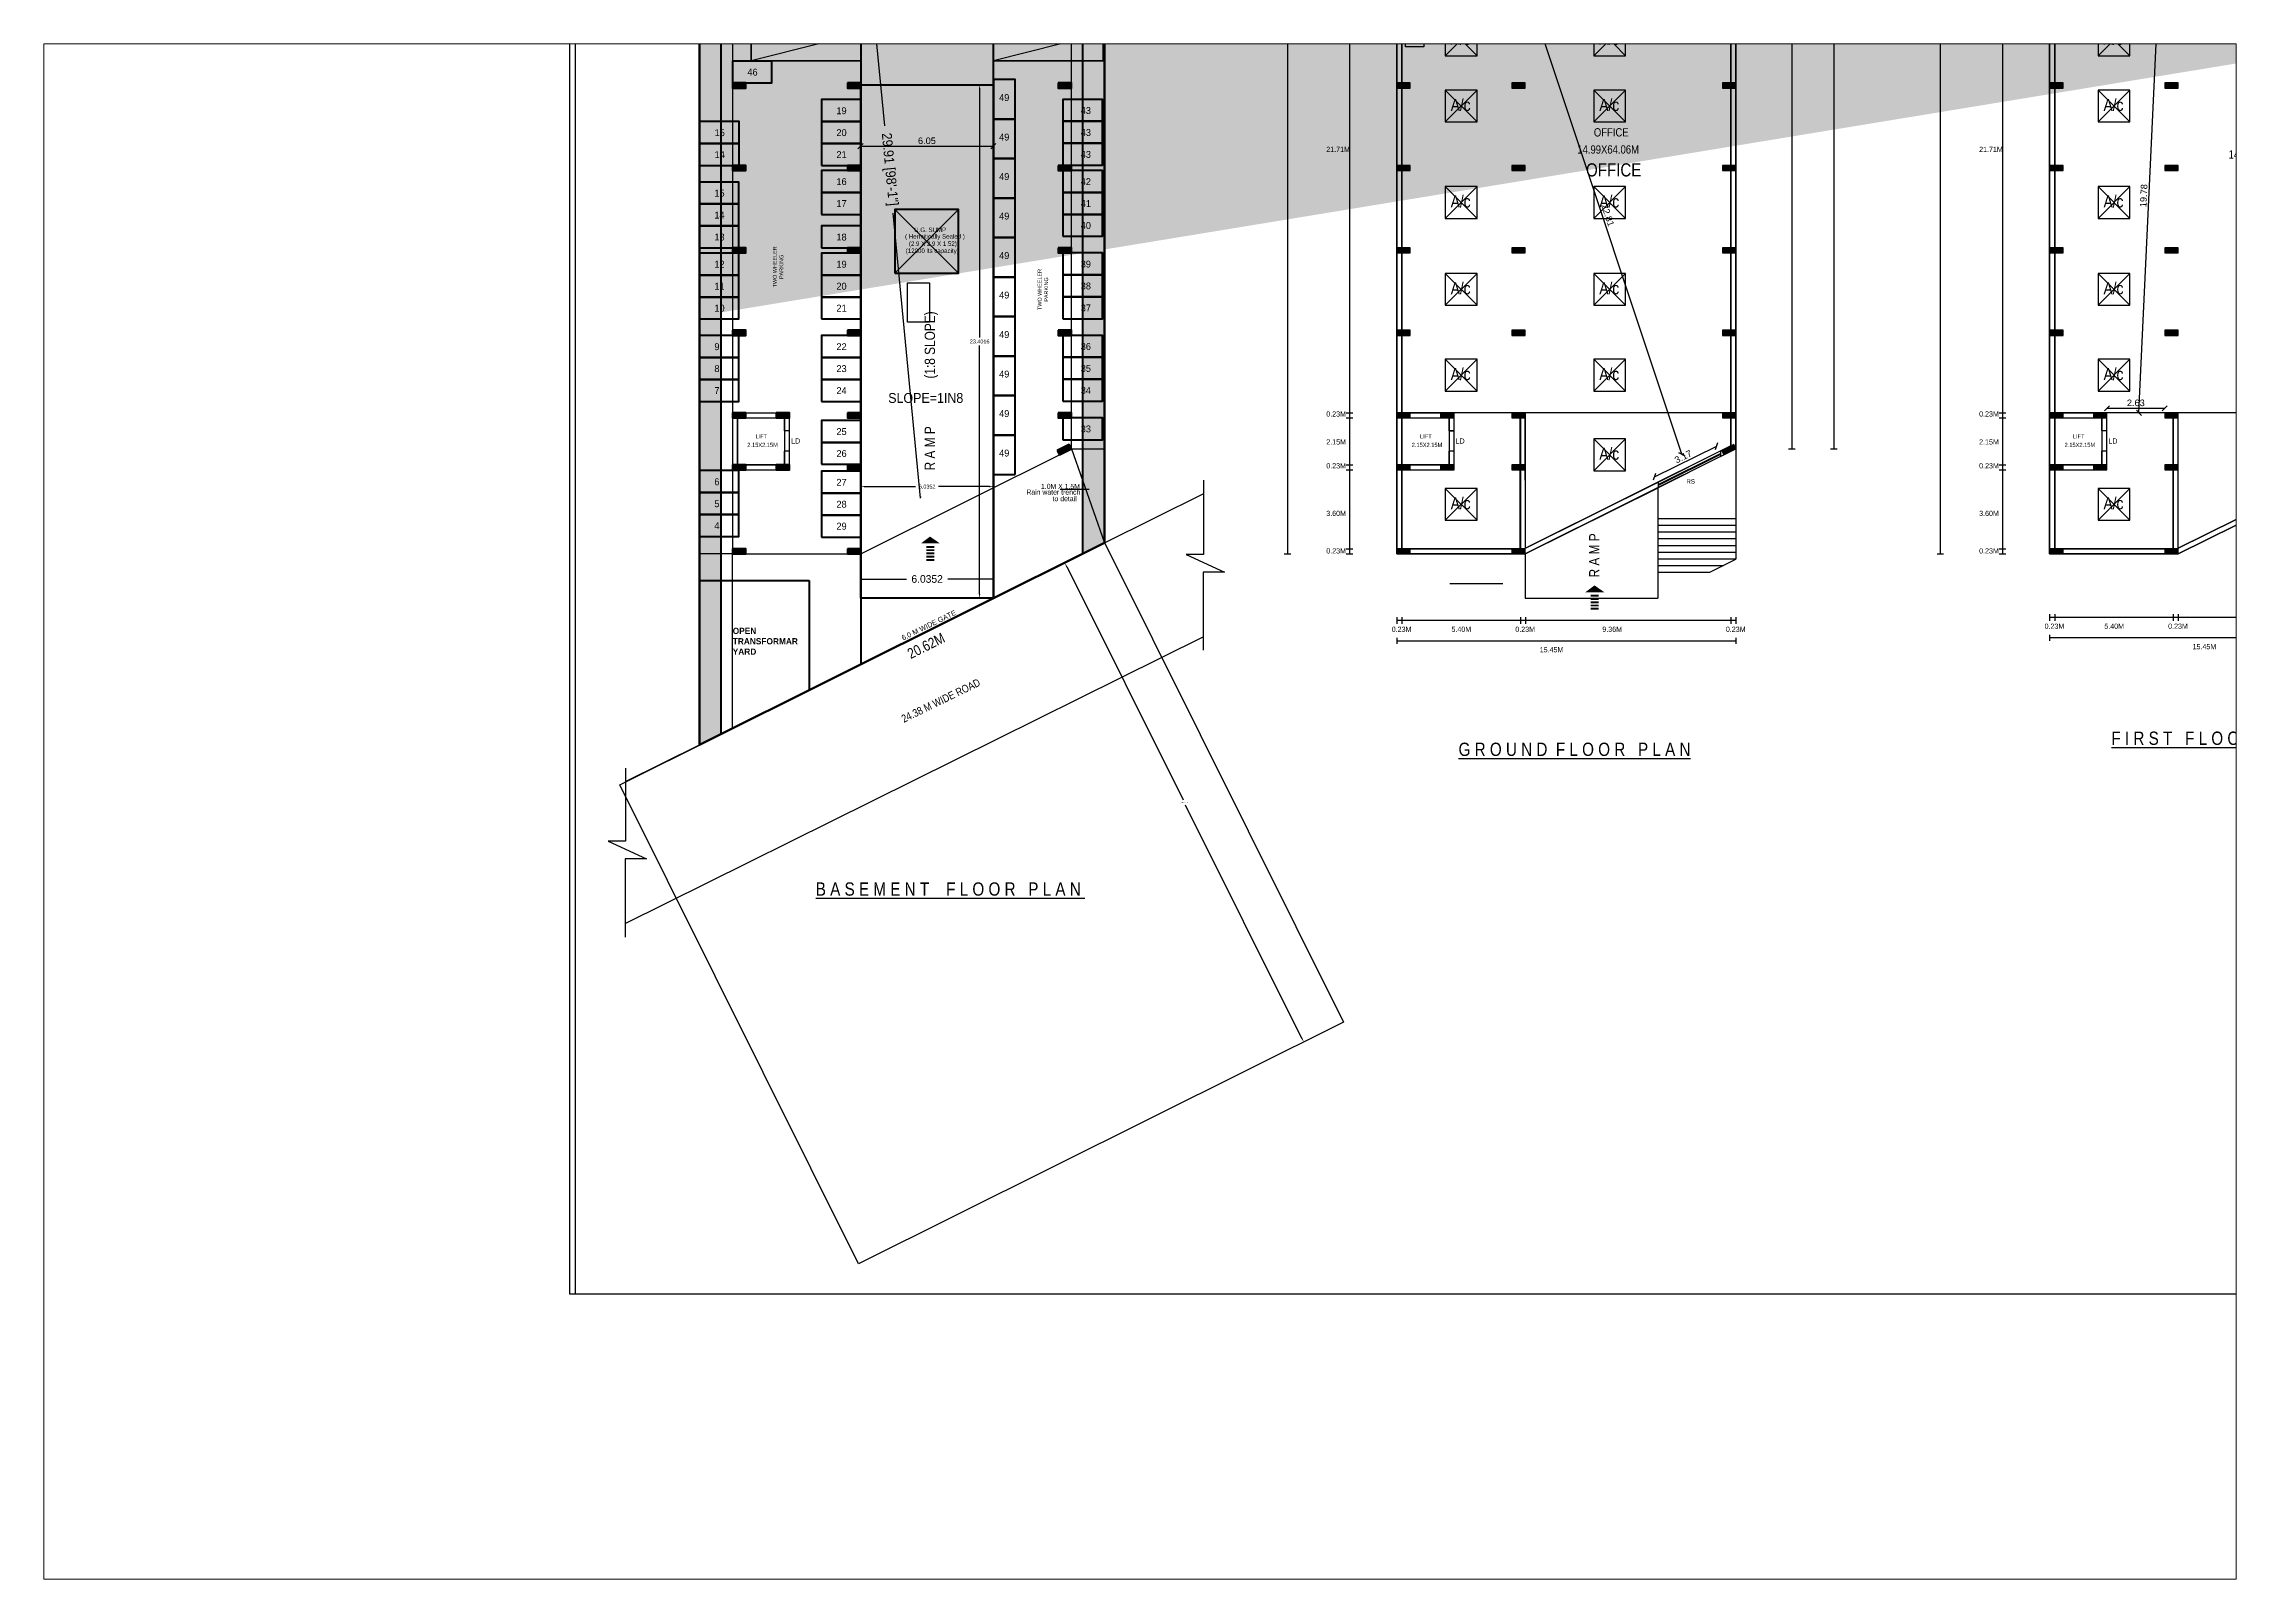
# Paper-space layout 'Layout1' of a CAD drawing. Header units: metres. Extents: x 1.14 to 10.3, y 0.8 to 7.21.
# The model-space entities are those that its viewports show. They can reach past a viewport. Long polylines and large blocks are cut down to what shows.
import ezdxf
from ezdxf.enums import TextEntityAlignment as Align

# ---------------------------------------------------------------- set-up
doc = ezdxf.new("R2010")
doc.units = ezdxf.units.M
doc.header["$MEASUREMENT"] = 0
for name, pattern in [('ACAD_ISO02W100', [15, 12, -3]), ('HIDDENX2', [0.75, 0.5, -0.25]), ('PHANTOM', [2.5, 1.25, -0.25, 0.25, -0.25, 0.25, -0.25]), ('PHANTOM2', [1.25, 0.625, -0.125, 0.125, -0.125, 0.125, -0.125])]:
    doc.linetypes.add(name, pattern=pattern)
for name, color, linetype in [('BLK_1_BASEMENT_-1_BLDG_FOOTPRINT', 1, 'Continuous'), ('BLK_1_FLR_-1_BLT_UP_AREA_DEDUCT', 1, 'Continuous'), ('BLK_1_FLR_0_CARPET_AREA', 10, 'Continuous'), ('BLK_1_FLR_0_DRINKING_WATER', 7, 'Continuous'), ('BLK_1_FLR_1_CARPET_AREA', 10, 'Continuous'), ('car-cmda', 32, 'Continuous'), ('DIM', 8, 'Continuous'), ('DIST_EXIT', 7, 'Continuous'), ('DRIVEWAY', 6, 'Continuous'), ('hat', 8, 'Continuous'), ('hatch', 8, 'Continuous'), ('PARKING_SLOT', 4, 'Continuous'), ('ROAD_WIDTH', 2, 'Continuous'), ('RWH', 4, 'Continuous'), ('SHE', 7, 'Continuous'), ('TRANSFORMER_YARD', 7, 'Continuous'), ('TWO_WHEELER_PARKING', 4, 'Continuous'), ('wall', 2, 'Continuous'), ('win', 5, 'Continuous')]:
    doc.layers.add(name, color=color, linetype=linetype)
doc.layers.add('BLK_1_COVERED_AREA', color=140, linetype='Continuous', plot=False)
doc.layers.add('BLK_1_DA_RAMP_1', color=140, linetype='Continuous', plot=False)
for name, color, linetype, lineweight in [('BLK_1_FLR_-1_BLT_UP_AREA', 4, 'Continuous', 30), ('BLK_1_FLR_-1_LIFT_2', 4, 'Continuous', 30), ('BLK_1_FLR_-1_VEHICLE_RAMP_1', 1, 'Continuous', 0), ('BLK_1_FLR_0_ EXIT_WIDTH_ DOOR', 7, 'Continuous', 30), ('BLK_1_FLR_0_BLT_UP_AREA', 4, 'Continuous', 30), ('BLK_1_FLR_0_LIFT_2', 4, 'Continuous', 30), ('BLK_1_FLR_1_ EXIT_WIDTH_ DOOR', 7, 'Continuous', 30), ('BLK_1_FLR_1_BLT_UP_AREA', 4, 'Continuous', 30), ('BLK_1_FLR_1_LIFT_2', 4, 'Continuous', 30), ('BLK_1_LVL_-1_BSMNT_FRONT_SETBACK', 4, 'Continuous', 30), ('BLK_1_LVL_-1_BSMNT_SIDE_SETBACK1', 4, 'Continuous', 30), ('BLK_1_LVL_-1_BSMNT_SIDE_SETBACK2', 4, 'Continuous', 30), ('FLOOR-BF', 7, 'Continuous', 50), ('FLOOR-GROUND', 7, 'Continuous', 50), ('FLOOR01', 7, 'Continuous', 50), ('SEPTIC_TANK_1', 7, 'Continuous', 30), ('text', 7, 'Continuous', 25)]:
    doc.layers.add(name, color=color, linetype=linetype, lineweight=lineweight)
doc.styles.add('ARIAL', font='arial.ttf')
doc.styles.add('ATT', font='swissck.ttf', dxfattribs={"height": 12})
doc.styles.add('RomanS', font='romans.shx')
doc.styles.add('STYLE1', font='swissck.ttf', dxfattribs={"width": 1.1, "height": 0.45})
doc.styles.add('STYLE3', font='swissck.ttf', dxfattribs={"height": 0.5})
doc.dimstyles.new('OPEN SPACE', dxfattribs={"dimtxt": 0.3, "dimasz": 0.23, "dimexe": 0.1875, "dimexo": 0.0625, "dimgap": 0.09, "dimtad": 3, "dimzin": 0, "dimdsep": 46, "dimtxsty": 'ARIAL', "dimblk": 'OBLIQUE', "dimcen": 0.09, "dimse1": 1, "dimse2": 1, "dimclrd": 6, "dimclre": 6, "dimclrt": 7, "dimadec": 0, "dimazin": 0, "dimtfac": 0.5, "dimtix": 1, "dimtmove": 0, "dimatfit": 3, "dimfxl": 0, "dimtolj": 1, "dimtzin": 0, "dimarcsym": 0})
doc.dimstyles.get("Standard").update_dxf_attribs({"dimtxt": 0.18, "dimasz": 0.18, "dimexe": 0.18, "dimexo": 0.0625, "dimgap": 0.09, "dimtad": 0, "dimtih": 1, "dimtoh": 1, "dimdec": 4, "dimzin": 0, "dimdsep": 46, "dimtxsty": 'Standard', "dimcen": 0.09, "dimadec": 0, "dimazin": 0, "dimtfac": 1, "dimtdec": 4, "dimtofl": 0, "dimtmove": 0, "dimatfit": 3, "dimfxl": 0, "dimtolj": 1, "dimtzin": 0, "dimarcsym": 0})
doc.dimstyles.new('STANDARD$0', dxfattribs={"dimtxt": 7, "dimasz": 3, "dimexe": 3, "dimexo": 1, "dimgap": 1.5, "dimtad": 1, "dimdec": 1, "dimzin": 1, "dimdsep": 46, "dimlunit": 4, "dimtxsty": 'Standard', "dimblk": 'OBLIQUE', "dimcen": 0.09375, "dimdle": 1, "dimclrd": 8, "dimclre": 8, "dimclrt": 7, "dimadec": 1, "dimazin": 0, "dimtfac": 1, "dimtdec": 1, "dimtix": 1, "dimtmove": 2, "dimatfit": 3, "dimldrblk": 'ARCHTICK', "dimfxl": 0, "dimfrac": 2, "dimtolj": 1, "dimtzin": 0, "dimarcsym": 0})
doc.dimstyles.new('STY', dxfattribs={"dimscale": 0, "dimtxt": 0.08, "dimasz": 0.1, "dimexe": 0.15, "dimexo": 0.6, "dimgap": 0.1, "dimtad": 0, "dimzin": 0, "dimdsep": 46, "dimtxsty": 'STYLE1', "dimblk": 'ARCHTICK', "dimcen": 0.09375, "dimdle": 0.1, "dimse1": 1, "dimse2": 1, "dimadec": 0, "dimazin": 0, "dimtfac": 1, "dimtofl": 0, "dimtmove": 2, "dimatfit": 3, "dimfxl": 0, "dimtolj": 1, "dimtzin": 0, "dimarcsym": 0})

psp = doc.layouts.get("Layout1")

msp = doc.modelspace()

# ---------------------------------------------------------------- texts
at = {"linetype": 'ACAD_ISO02W100', "ltscale": 0.01, "style": 'STYLE1'}
for p in [(39.89441, 43.84329), (46.66473, 43.84329), (69.63544, 43.84329), (39.89441, 40.82979), (46.66473, 40.82979), (69.63544, 40.82979), (39.89441, 36.43055), (46.66473, 36.43055), (69.63544, 36.43055), (39.89441, 32.47454), (46.66473, 32.47454), (69.63544, 32.47454), (39.89441, 28.56413), (46.66473, 28.56413), (69.63544, 28.56413), (46.66473, 24.93565), (39.89441, 22.67711), (69.63544, 22.67711)]:
    msp.add_text('A/c', height=0.547152, dxfattribs=at).set_placement(p)
at = {"color": 7, "style": 'STYLE3'}
for s, height, p in [('OFFICE', 0.37715, (46.41583, 39.66585)), ('21.71M', 0.235719, (34.22672, 38.95949)), ('14.99X64.06M', 0.3771499, (45.66047, 38.88467)), ('21.71M', 0.235719, (63.96775, 38.95949)), ('14.99X25.75M', 0.3771499, (75.33438, 38.65879)), ('OFFICE', 0.37715, (76.08974, 39.43997)), ('1', 0.37715, (75.97537, 36.04424)), ('0.23M', 0.235719, (34.22672, 26.9035)), ('0.23M', 0.235719, (63.96775, 26.9035)), ('LIFT', 0.188575, (8.22759, 25.90712)), ('LIFT', 0.188575, (38.49582, 25.90712)), ('LIFT', 0.188575, (68.23685, 25.90712)), ('2.15X2.15M', 0.188575, (7.84991, 25.51652)), ('LD', 0.235719, (9.84824, 25.67016)), ('2.15M', 0.235719, (34.22672, 25.62947)), ('2.15X2.15M', 0.188575, (38.11814, 25.51652)), ('LD', 0.235719, (40.11647, 25.67016)), ('2.15M', 0.235719, (63.96775, 25.62947)), ('2.15X2.15M', 0.188575, (67.85917, 25.51652)), ('LD', 0.235719, (69.8575, 25.67016)), ('0.23M', 0.235719, (34.22672, 24.54052)), ('0.23M', 0.235719, (63.96775, 24.54052)), ('3.60M', 0.235719, (34.22672, 22.37224)), ('3.60M', 0.235719, (63.96775, 22.37224)), ('0.23M', 0.235719, (34.22672, 20.66323)), ('0.23M', 0.235719, (63.96775, 20.66323)), ('0.23M', 0.235719, (37.20748, 17.09083)), ('5.40M', 0.235719, (39.93, 17.09083)), ('0.23M', 0.235719, (42.83748, 17.09083)), ('9.36M', 0.235719, (46.8003, 17.09083)), ('0.23M', 0.235719, (52.43009, 17.09083)), ('0.23M', 0.235719, (66.94852, 17.23022)), ('5.40M', 0.235719, (69.67103, 17.23022)), ('0.23M', 0.235719, (72.57852, 17.23022)), ('15.45M', 0.235719, (43.94966, 16.15908)), ('15.45M', 0.235719, (73.69069, 16.29847))]:
    msp.add_text(s, height=height, dxfattribs=at).set_placement(p)
for p in [(16.16677, 25.45336), (46.435, 20.57527)]:
    msp.add_text('R A M P', height=0.471437, rotation=90, dxfattribs=at).set_placement(p, align=Align.MIDDLE_CENTER)
for s, height, rotation, p in [('6.0 M WIDE GATE', 0.2357187, 26.1091797, (14.95223, 16.69155)), ('24.38 M WIDE ROAD', 0.353578, 26.015197, (14.98205, 12.94381))]:
    msp.add_text(s, height=height, rotation=rotation, dxfattribs=at).set_placement(p)
at = {"color": 1, "style": 'ATT'}
for s, p in [('%%UG R O U N D  F L O O R   P L A N', (40.25129, 11.43571)), ('%%UF I R S T   F L O O R   P L A N', (69.99232, 11.94101)), ('%%UB A S E M E N T    F L O O R   P L A N ', (10.96951, 5.06932))]:
    msp.add_text(s, height=0.6058261, dxfattribs=at).set_placement(p)
at = {"ltscale": 10, "char_height": 0.1788889, "width": 2.0390446, "attachment_point": 5, "rotation": 90}
for insert in [(9.25405, 33.72314), (21.31928, 32.69168)]:
    msp.add_mtext('{\\C30;TWO WHEELER PARKING}', dxfattribs=dict(at, insert=insert))
at = {"linetype": 'PHANTOM', "insert": (7.18604, 17.27677), "char_height": 0.2836221, "width": 1.431535, "attachment_point": 1, "style": 'ATT'}
msp.add_mtext('{\\fCentury Gothic|b1|i0|c0|p34;OPEN TRANSFORMAR YARD}', dxfattribs=at)
at = {"layer": 'BLK_1_FLR_-1_VEHICLE_RAMP_1', "color": 1, "insert": (14.26975, 27.97496), "char_height": 0.45, "width": 3.8874546, "attachment_point": 1, "style": 'STYLE1'}
msp.add_mtext('SLOPE=1IN8 ', dxfattribs=at)
at = {"layer": 'FLOOR-BF', "style": 'STYLE3'}
msp.add_text('(1:8 SLOPE)', height=0.4714374, rotation=90, dxfattribs=at).set_placement((16.16677, 30.1639), align=Align.MIDDLE_CENTER)
at = {"layer": 'FLOOR-GROUND', "color": 6, "style": 'ATT'}
msp.add_text('OFFICE', height=0.6, dxfattribs=at).set_placement((46.05782, 37.84315))
at = {"layer": 'FLOOR01', "color": 6, "style": 'ATT'}
msp.add_text('OFFICE', height=0.6, dxfattribs=at).set_placement((75.64012, 37.75639))
at = {"layer": 'SHE', "linetype": 'PHANTOM', "style": 'ATT'}
msp.add_text('20.62M', height=0.470245, rotation=26.4747171, dxfattribs=at).set_placement((15.29654, 15.84832))
at = {"layer": 'SHE', "linetype": 'PHANTOM', "char_height": 0.3134967, "width": 14.24, "attachment_point": 1, "style": 'ATT'}
for s, insert in [('{\\fCentury Gothic|b0|i0|c0|p34;4}', (10.14573, 44.56372)), ('{\\fCentury Gothic|b0|i0|c0|p34;3}', (21.18013, 44.56372)), ('{\\fCentury Gothic|b0|i0|c0|p34;46}', (7.85381, 42.75212)), ('{\\fCentury Gothic|b0|i0|c0|p34;19}', (11.91011, 40.99546)), ('{\\fCentury Gothic|b0|i0|c0|p34;49}', (19.32156, 41.59402)), ('{\\fCentury Gothic|b0|i0|c0|p34;43}', (23.03974, 41.0049)), ('{\\fCentury Gothic|b0|i0|c0|p34;15}', (6.36047, 39.99546)), ('{\\fCentury Gothic|b0|i0|c0|p34;20}', (11.91011, 39.99546)), ('{\\fCentury Gothic|b0|i0|c0|p34;43}', (23.03974, 40.0049)), ('{\\fCentury Gothic|b0|i0|c0|p34;14}', (6.36047, 38.99546)), ('{\\fCentury Gothic|b0|i0|c0|p34;21}', (11.91011, 38.99546)), ('{\\fCentury Gothic|b0|i0|c0|p34;49}', (19.32156, 39.79402)), ('{\\fCentury Gothic|b0|i0|c0|p34;43}', (23.03974, 39.0049)), ('{\\fCentury Gothic|b0|i0|c0|p34;49}', (19.32156, 37.99402)), ('{\\fCentury Gothic|b0|i0|c0|p34;15}', (6.35085, 37.23896)), ('{\\fCentury Gothic|b0|i0|c0|p34;16}', (11.91011, 37.76546)), ('{\\fCentury Gothic|b0|i0|c0|p34;42}', (23.03974, 37.76546)), ('{\\fCentury Gothic|b0|i0|c0|p34;14}', (6.35085, 36.23896)), ('{\\fCentury Gothic|b0|i0|c0|p34;17}', (11.91011, 36.76546)), ('{\\fCentury Gothic|b0|i0|c0|p34;49}', (19.32156, 36.19402)), ('{\\fCentury Gothic|b0|i0|c0|p34;41}', (23.03974, 36.76546)), ('{\\fCentury Gothic|b0|i0|c0|p34;13}', (6.35085, 35.23896)), ('{\\fCentury Gothic|b0|i0|c0|p34;18}', (11.91011, 35.23879)), ('{\\fCentury Gothic|b0|i0|c0|p34;40}', (23.03974, 35.76546)), ('{\\fCentury Gothic|b0|i0|c0|p34;12}', (6.35085, 33.99951)), ('{\\fCentury Gothic|b0|i0|c0|p34;19}', (11.91011, 33.99935)), ('{\\fCentury Gothic|b0|i0|c0|p34;49}', (19.32156, 34.39402)), ('{\\fCentury Gothic|b0|i0|c0|p34;39}', (23.03974, 34.00879)), ('{\\fCentury Gothic|b0|i0|c0|p34;11}', (6.35085, 32.99951)), ('{\\fCentury Gothic|b0|i0|c0|p34;20}', (11.91011, 32.99935)), ('{\\fCentury Gothic|b0|i0|c0|p34;38}', (23.03974, 33.00879)), ('{\\fCentury Gothic|b0|i0|c0|p34;10}', (6.35085, 31.99951)), ('{\\fCentury Gothic|b0|i0|c0|p34;21}', (11.91011, 31.99935)), ('{\\fCentury Gothic|b0|i0|c0|p34;49}', (19.32156, 32.59402)), ('{\\fCentury Gothic|b0|i0|c0|p34;37}', (23.03974, 32.00879)), ('{\\fCentury Gothic|b0|i0|c0|p34;9}', (6.35085, 30.24285)), ('{\\fCentury Gothic|b0|i0|c0|p34;22}', (11.91011, 30.24268)), ('{\\fCentury Gothic|b0|i0|c0|p34;49}', (19.32156, 30.79402)), ('{\\fCentury Gothic|b0|i0|c0|p34;36}', (23.03974, 30.25212)), ('{\\fCentury Gothic|b0|i0|c0|p34;8}', (6.35085, 29.24285)), ('{\\fCentury Gothic|b0|i0|c0|p34;23}', (11.91011, 29.24268)), ('{\\fCentury Gothic|b0|i0|c0|p34;49}', (19.32156, 28.99402)), ('{\\fCentury Gothic|b0|i0|c0|p34;35}', (23.03974, 29.25212)), ('{\\fCentury Gothic|b0|i0|c0|p34;7}', (6.35085, 28.24285)), ('{\\fCentury Gothic|b0|i0|c0|p34;24}', (11.91011, 28.24268)), ('{\\fCentury Gothic|b0|i0|c0|p34;34}', (23.03974, 28.25212)), ('{\\fCentury Gothic|b0|i0|c0|p34;49}', (19.32156, 27.19402)), ('{\\fCentury Gothic|b0|i0|c0|p34;25}', (11.91011, 26.37441)), ('{\\fCentury Gothic|b0|i0|c0|p34;33}', (23.03974, 26.49546)), ('{\\fCentury Gothic|b0|i0|c0|p34;26}', (11.91011, 25.37441)), ('{\\fCentury Gothic|b0|i0|c0|p34;49}', (19.32156, 25.39402)), ('{\\fCentury Gothic|b0|i0|c0|p34;6}', (6.35085, 24.08681)), ('{\\fCentury Gothic|b0|i0|c0|p34;27}', (11.91011, 24.06283)), ('{\\fCentury Gothic|b0|i0|c0|p34;5}', (6.35085, 23.08681)), ('{\\fCentury Gothic|b0|i0|c0|p34;28}', (11.91011, 23.06283)), ('{\\fCentury Gothic|b0|i0|c0|p34;4}', (6.35085, 22.08681)), ('{\\fCentury Gothic|b0|i0|c0|p34;29}', (11.91011, 22.06283))]:
    msp.add_mtext(s, dxfattribs=dict(at, insert=insert))
at = {"layer": 'text'}
for s, height, style, p in [('( Hermitically Sealed )', 0.2032, 'STYLE1', (15.03672, 35.01071)), ('U.G. SUMP', 0.2032, 'STYLE1', (15.45504, 35.30888)), ('(12000 lts capacity)', 0.2032, 'STYLE1', (15.06999, 34.35758)), ('(2.9 X 2.9 X 1.52)', 0.2032, 'STYLE1', (15.21271, 34.68077)), ('RS', 0.2032, 'ATT', (50.63274, 23.84558)), ('Rain water trench', 0.2286, 'STYLE1', (20.5647, 23.34631)), ('1.0M X 1.5M ', 0.2286, 'STYLE1', (21.22806, 23.60652)), ('to detail', 0.2286, 'STYLE1', (21.75862, 23.04537))]:
    msp.add_text(s, height=height, dxfattribs=dict(at, style=style)).set_placement(p)

# ---------------------------------------------------------------- blocks, each defined once
blk = doc.blocks.new('4wttret34')
at = {"layer": 'car-cmda'}
blk.add_lwpolyline([(634.621, 309.288), (632.121, 309.288), (632.121, 304.289), (634.621, 304.289)], close=True, dxfattribs=at)
blk.add_lwpolyline([(632.121, 304.289), (633.364, 309.288), (634.621, 304.289), (632.121, 304.289)], dxfattribs=at)
blk = doc.blocks.new('_ArchTick')
at = {"color": 0, "lineweight": 0, "const_width": 0.15}
blk.add_lwpolyline([(-0.5, -0.5), (0.5, 0.5)], dxfattribs=at)
blk = doc.blocks.new('*D18')
at = {"color": 0, "lineweight": -2}
for p, q in [((12.844, 53.147), (14.102, 40.158)), ((15.747, 23.177), (14.489, 36.166))]:
    blk.add_line(p, q, dxfattribs=at)
at = {"layer": 'DEFPOINTS', "color": 0}
for p in [(12.741, 53.036), (15.625, 23.266), (15.737, 23.277)]:
    blk.add_point(p, dxfattribs=at)
at = {"color": 0, "lineweight": -2, "xscale": 0.1, "yscale": 0.1, "zscale": 0.1}
for p, rotation in [((12.853, 53.047), 95.5330380104027), ((15.737, 23.277), 275.5330380104027)]:
    blk.add_blockref('_ArchTick', p, dxfattribs=dict(at, rotation=rotation))
at = {"color": 0, "insert": (14.295, 38.162), "char_height": 0.45, "attachment_point": 5, "rotation": 275.53304, "style": 'STYLE1'}
blk.add_mtext('\\A1;29.91 [98\'-1"]', dxfattribs=at)
blk = doc.blocks.new('_Oblique')
at = {"color": 0, "linetype": 'ByBlock', "lineweight": -2}
blk.add_line((-0.5, -0.5), (0.5, 0.5), dxfattribs=at)
blk = doc.blocks.new('*D191')
at = {"layer": 'DEFPOINTS', "color": 0}
for p in [(72.164, 46.839), (72.164, 46.839), (71.247, 27.076)]:
    blk.add_point(p, dxfattribs=at)
at = {"layer": 'DIST_EXIT', "color": 7, "linetype": 'PHANTOM2', "lineweight": -2}
blk.add_line((71.247, 27.076), (72.164, 46.839), dxfattribs=at)
at = {"layer": 'DIST_EXIT', "color": 7, "lineweight": -2, "xscale": 0.23, "yscale": 0.23, "zscale": 0.23}
for p, rotation in [((72.164, 46.839), 87.34326909831638), ((71.247, 27.076), 267.3432690983164)]:
    blk.add_blockref('_Oblique', p, dxfattribs=dict(at, rotation=rotation))
at = {"layer": 'DIST_EXIT', "color": 7, "lineweight": 30, "insert": (71.463, 36.969), "char_height": 0.3, "attachment_point": 5, "rotation": 87.34327, "style": 'ARIAL'}
blk.add_mtext('\\A1;19.78', dxfattribs=at)
blk = doc.blocks.new('*D144')
at = {"layer": 'DEFPOINTS', "color": 0}
for p in [(43.221, 46.824), (43.221, 46.824), (50.421, 25.184)]:
    blk.add_point(p, dxfattribs=at)
at = {"layer": 'DIST_EXIT', "color": 7, "linetype": 'PHANTOM2', "lineweight": -2}
blk.add_line((50.421, 25.184), (43.221, 46.824), dxfattribs=at)
at = {"layer": 'DIST_EXIT', "color": 7, "lineweight": -2, "xscale": 0.23, "yscale": 0.23, "zscale": 0.23}
for p, rotation in [((43.221, 46.824), 108.402918565255), ((50.421, 25.184), 288.402918565255)]:
    blk.add_blockref('_Oblique', p, dxfattribs=dict(at, rotation=rotation))
at = {"layer": 'DIST_EXIT', "color": 7, "lineweight": 30, "insert": (47.052, 36.081), "char_height": 0.3, "attachment_point": 5, "rotation": 288.40292, "style": 'ARIAL'}
blk.add_mtext('\\A1;22.81', dxfattribs=at)
blk = doc.blocks.new('*D174')
at = {"layer": 'DEFPOINTS', "color": 0}
for p in [(13.008, 39.146), (19.061, 39.224), (19.061, 39.146)]:
    blk.add_point(p, dxfattribs=at)
at = {"layer": 'DRIVEWAY', "color": 7, "linetype": 'PHANTOM2', "lineweight": -2}
blk.add_line((13.008, 39.224), (19.061, 39.224), dxfattribs=at)
at = {"layer": 'DRIVEWAY', "color": 7, "lineweight": -2, "xscale": 0.23, "yscale": 0.23, "zscale": 0.23, "rotation": 180}
blk.add_blockref('_Oblique', (13.008, 39.224), dxfattribs=at)
at = {"layer": 'DRIVEWAY', "color": 7, "lineweight": -2, "xscale": 0.23, "yscale": 0.23, "zscale": 0.23}
blk.add_blockref('_Oblique', (19.061, 39.224), dxfattribs=at)
at = {"layer": 'DRIVEWAY', "color": 7, "lineweight": 30, "insert": (16.034, 39.467), "char_height": 0.3, "attachment_point": 5, "style": 'ARIAL'}
blk.add_mtext('\\A1;6.05', dxfattribs=at)
blk = doc.blocks.new('*D175')
at = {"layer": 'DEFPOINTS', "color": 0}
for p in [(24.135, 21.127), (22.321, 20.223), (35.013, -0.692)]:
    blk.add_point(p, dxfattribs=at)
at = {"layer": 'ROAD_WIDTH', "color": 0, "lineweight": -2}
for p, q in [((24.08, 21.099), (22.16, 20.143)), ((22.402, 20.062), (27.701, 9.431)), ((33.118, -1.435), (27.819, 9.196)), ((34.957, -0.72), (33.037, -1.677))]:
    blk.add_line(p, q, dxfattribs=at)
at = {"layer": 'ROAD_WIDTH', "color": 0}
for points in [[(22.428, 20.075), (22.375, 20.048), (22.321, 20.223)], [(33.145, -1.422), (33.091, -1.449), (33.198, -1.596)]]:
    blk.add_solid(points, dxfattribs=at)
at = {"layer": 'ROAD_WIDTH', "color": 0, "insert": (27.76, 9.313), "char_height": 1, "attachment_point": 5}
blk.add_mtext('\\A1;{\\H0.05556x;24.3800}', dxfattribs=at)
blk = doc.blocks.new('*D234')
at = {"layer": 'BLK_1_FLR_-1_VEHICLE_RAMP_1', "color": 0, "lineweight": -2}
for p, q in [((18.998, 42.023), (18.255, 42.023)), ((18.998, 18.622), (18.255, 18.622))]:
    blk.add_line(p, q, dxfattribs=at)
at = {"layer": 'BLK_1_FLR_-1_VEHICLE_RAMP_1', "color": 1, "lineweight": -2}
for p, q in [((18.435, 41.843), (18.435, 30.502)), ((18.435, 18.802), (18.435, 30.142))]:
    blk.add_line(p, q, dxfattribs=at)
at = {"layer": 'BLK_1_FLR_-1_VEHICLE_RAMP_1', "color": 1}
for points in [[(18.405, 41.843), (18.465, 41.843), (18.435, 42.023)], [(18.405, 18.802), (18.465, 18.802), (18.435, 18.622)]]:
    blk.add_solid(points, dxfattribs=at)
at = {"layer": 'DEFPOINTS', "color": 0}
for p in [(18.435, 42.023), (19.061, 42.023), (19.061, 18.622)]:
    blk.add_point(p, dxfattribs=at)
at = {"layer": 'BLK_1_FLR_-1_VEHICLE_RAMP_1', "color": 1, "insert": (18.435, 30.322), "char_height": 0.18, "attachment_point": 5}
blk.add_mtext('\\A1;23.4016', dxfattribs=at)
blk = doc.blocks.new('*D235')
at = {"layer": 'BLK_1_DA_RAMP_1', "color": 1, "lineweight": -2}
for p, q in [((13.026, 19.499), (15.107, 19.499)), ((19.061, 19.499), (16.979, 19.499))]:
    blk.add_line(p, q, dxfattribs=at)
at = {"layer": 'DEFPOINTS', "color": 0}
for p in [(19.061, 19.499), (13.026, 18.622), (19.061, 18.622)]:
    blk.add_point(p, dxfattribs=at)
at = {"layer": 'BLK_1_DA_RAMP_1', "color": 1, "insert": (16.043, 19.499), "char_height": 0.35, "attachment_point": 5}
blk.add_mtext('\\A1;6.0352', dxfattribs=at)
blk = doc.blocks.new('_None')
blk = doc.blocks.new('*D182')
at = {"layer": 'BLK_1_FLR_0_ EXIT_WIDTH_ DOOR', "color": 2, "linetype": 'PHANTOM2', "lineweight": -2}
blk.add_line((49.175, 24.153), (52.013, 25.56), dxfattribs=at)
at = {"layer": 'DEFPOINTS', "color": 0}
for p in [(52.013, 25.56), (52.189, 25.204), (49.351, 23.797)]:
    blk.add_point(p, dxfattribs=at)
at = {"layer": 'BLK_1_FLR_0_ EXIT_WIDTH_ DOOR', "color": 2, "lineweight": -2, "xscale": 0.23, "yscale": 0.23, "zscale": 0.23}
for p, rotation in [((52.013, 25.56), 26.3663332668337), ((49.175, 24.153), 206.3663332668336)]:
    blk.add_blockref('_Oblique', p, dxfattribs=dict(at, rotation=rotation))
at = {"layer": 'BLK_1_FLR_0_ EXIT_WIDTH_ DOOR', "color": 2, "lineweight": 30, "insert": (50.486, 25.074), "char_height": 0.3, "attachment_point": 5, "rotation": 26.36633, "style": 'ARIAL'}
blk.add_mtext('\\A1;3.17', dxfattribs=at)
blk = doc.blocks.new('*D184')
at = {"layer": 'BLK_1_FLR_-1_VEHICLE_RAMP_1', "color": 2, "lineweight": -2}
for p, q in [((13.026, 23.431), (13.026, 23.888)), ((13.206, 23.708), (15.518, 23.708)), ((18.881, 23.708), (16.568, 23.708)), ((19.061, 23.431), (19.061, 23.888))]:
    blk.add_line(p, q, dxfattribs=at)
at = {"layer": 'BLK_1_FLR_-1_VEHICLE_RAMP_1', "color": 2}
for points in [[(13.206, 23.738), (13.206, 23.678), (13.026, 23.708)], [(18.881, 23.738), (18.881, 23.678), (19.061, 23.708)]]:
    blk.add_solid(points, dxfattribs=at)
at = {"layer": 'DEFPOINTS', "color": 0}
for p in [(13.026, 23.369), (19.061, 23.708), (19.061, 23.369)]:
    blk.add_point(p, dxfattribs=at)
at = {"layer": 'BLK_1_FLR_-1_VEHICLE_RAMP_1', "color": 2, "insert": (16.043, 23.708), "char_height": 0.18, "attachment_point": 5}
blk.add_mtext('\\A1;6.0352', dxfattribs=at)
blk = doc.blocks.new('*D258')
at = {"layer": 'BLK_1_FLR_1_ EXIT_WIDTH_ DOOR', "color": 2, "linetype": 'PHANTOM2', "lineweight": -2}
blk.add_line((69.789, 27.281), (72.422, 27.281), dxfattribs=at)
at = {"layer": 'DEFPOINTS', "color": 0}
for p in [(69.789, 27.076), (72.422, 27.281), (72.422, 27.076)]:
    blk.add_point(p, dxfattribs=at)
at = {"layer": 'BLK_1_FLR_1_ EXIT_WIDTH_ DOOR', "color": 2, "lineweight": -2, "xscale": 0.23, "yscale": 0.23, "zscale": 0.23, "rotation": 180}
blk.add_blockref('_Oblique', (69.789, 27.281), dxfattribs=at)
at = {"layer": 'BLK_1_FLR_1_ EXIT_WIDTH_ DOOR', "color": 2, "lineweight": -2, "xscale": 0.23, "yscale": 0.23, "zscale": 0.23}
blk.add_blockref('_Oblique', (72.422, 27.281), dxfattribs=at)
at = {"layer": 'BLK_1_FLR_1_ EXIT_WIDTH_ DOOR', "color": 2, "lineweight": 30, "insert": (71.105, 27.525), "char_height": 0.3, "attachment_point": 5, "style": 'ARIAL'}
blk.add_mtext('\\A1;2.63', dxfattribs=at)

# ---------------------------------------------------------------- dimensions: what is measured, and where the dimension line sits
dim = msp.add_aligned_dim(p1=(12.74099, 53.0363), p2=(15.6249, 23.26567), distance=0.11301, dimstyle='STY', override={"dimscale": 1, "dimfxl": 0.1875})
dim.commit()
dim.dimension.update_dxf_attribs({"geometry": '*D18', "text_midpoint": (14.29543, 38.16188)})
at = {"layer": 'BLK_1_DA_RAMP_1', "color": 1}
dim = msp.add_aligned_dim(p1=(13.02573, 18.62164), p2=(19.06093, 18.62164), distance=0.87721, dimstyle='Standard', override={"dimtxt": 0.35, "dimblk": 'None', "dimse1": 1, "dimse2": 1, "dimclrd": 1, "dimclrt": 1, "dimfxl": 0.18, "dimfxlon": 1, "dimarcsym": 1}, dxfattribs=at)
dim.commit()
dim.dimension.update_dxf_attribs({"geometry": '*D235', "text_midpoint": (16.04333, 19.49886)})
at = {"layer": 'BLK_1_FLR_-1_VEHICLE_RAMP_1', "color": 1}
dim = msp.add_aligned_dim(p1=(19.06093, 18.62164), p2=(19.06093, 42.02322), distance=0.62638, dimstyle='Standard', override={"dimclrd": 1, "dimclrt": 1}, dxfattribs=at)
dim.commit()
dim.dimension.update_dxf_attribs({"geometry": '*D234', "text_midpoint": (18.43456, 30.32243)})
at = {"layer": 'BLK_1_FLR_-1_VEHICLE_RAMP_1', "color": 2}
dim = msp.add_aligned_dim(p1=(13.02573, 23.3689), p2=(19.06093, 23.3689), distance=0.33924, dimstyle='STANDARD$0', override={"dimtxt": 0.18, "dimasz": 0.18, "dimexe": 0.18, "dimexo": 0.0625, "dimgap": 0.09, "dimtad": 0, "dimtih": 1, "dimtoh": 1, "dimdec": 4, "dimzin": 0, "dimlunit": 2, "dimpost": '', "dimcen": 0.09, "dimdle": 0, "dimclrd": 2, "dimclre": 2, "dimclrt": 2, "dimadec": 0, "dimtdec": 4, "dimtix": 0, "dimtofl": 0, "dimtmove": 0, "dimfrac": 0}, dxfattribs=at)
dim.commit()
dim.dimension.update_dxf_attribs({"geometry": '*D184', "text_midpoint": (16.04333, 23.70814)})
at = {"layer": 'BLK_1_FLR_0_ EXIT_WIDTH_ DOOR', "color": 2, "lineweight": 30}
dim = msp.add_aligned_dim(p1=(49.35095, 23.79725), p2=(52.18945, 25.20422), distance=0.39703, dimstyle='OPEN SPACE', override={"dimpost": '\\X', "dimclrd": 2, "dimclrt": 2, "dimfxl": 0, "dimarcsym": 2}, dxfattribs=at)
dim.commit()
dim.dimension.update_dxf_attribs({"geometry": '*D182', "text_midpoint": (50.48583, 25.07443)})
at = {"layer": 'BLK_1_FLR_1_ EXIT_WIDTH_ DOOR', "color": 2, "lineweight": 30}
dim = msp.add_linear_dim(base=(72.42166, 27.28138), p1=(69.78869, 27.07625), p2=(72.42166, 27.07613), dimstyle='OPEN SPACE', override={"dimpost": '\\X', "dimclrd": 2, "dimclrt": 2, "dimfxl": 0, "dimarcsym": 2}, dxfattribs=at)
dim.commit()
dim.dimension.update_dxf_attribs({"geometry": '*D258', "text_midpoint": (71.10518, 27.52465)})
at = {"layer": 'DIST_EXIT', "color": 7, "lineweight": 30}
for p1, p2, picture, middle in [((71.24689, 27.07622), (72.16394, 46.83944), '*D191', (71.4625, 36.9691)), ((50.42092, 25.18418), (43.2212, 46.82365), '*D144', (47.05179, 36.08068))]:
    dim = msp.add_aligned_dim(p1=p1, p2=p2, distance=0, dimstyle='OPEN SPACE', override={"dimpost": '\\X', "dimclrd": 7, "dimfxl": 0, "dimarcsym": 2}, dxfattribs=at)
    dim.commit()
    dim.dimension.update_dxf_attribs({"geometry": picture, "text_midpoint": middle})
at = {"layer": 'DRIVEWAY', "color": 7, "lineweight": 30}
dim = msp.add_aligned_dim(p1=(13.00751, 39.14576), p2=(19.06093, 39.14576), distance=0.07841, dimstyle='OPEN SPACE', override={"dimpost": '\\X', "dimclrd": 7, "dimfxl": 0, "dimarcsym": 2}, dxfattribs=at)
dim.commit()
dim.dimension.update_dxf_attribs({"geometry": '*D174', "text_midpoint": (16.03422, 39.46735)})
at = {"layer": 'ROAD_WIDTH', "color": 1}
dim = msp.add_aligned_dim(p1=(35.01252, -0.69184), p2=(24.13544, 21.12727), distance=2.02712, text='{\\H0.05556x;<>}', dimstyle='Standard', override={"dimtxt": 1}, dxfattribs=at)
dim.commit()
dim.dimension.update_dxf_attribs({"geometry": '*D175', "text_midpoint": (27.75979, 9.31332)})

# ---------------------------------------------------------------- hatches: boundary and pattern name
for points in [[(37.43766, 42.10292), (37.43766, 41.87292), (38.051, 41.87292), (38.051, 42.10292)], [(42.68063, 42.10292), (42.68063, 41.87292), (43.29396, 41.87292), (43.29396, 42.10292)], [(52.27693, 42.10292), (52.27693, 41.87292), (52.89027, 41.87292), (52.89027, 42.10292)], [(67.17869, 42.10292), (67.17869, 41.87292), (67.79203, 41.87292), (67.79203, 42.10292)], [(72.42166, 42.10292), (72.42166, 41.87292), (73.035, 41.87292), (73.035, 42.10292)], [(37.43766, 38.34625), (37.43766, 38.11625), (38.051, 38.11625), (38.051, 38.34625)], [(42.68063, 38.34625), (42.68063, 38.11625), (43.29396, 38.11625), (43.29396, 38.34625)], [(52.27693, 38.34625), (52.27693, 38.11625), (52.89027, 38.11625), (52.89027, 38.34625)], [(67.17869, 38.34625), (67.17869, 38.11625), (67.79203, 38.11625), (67.79203, 38.34625)], [(72.42166, 38.34625), (72.42166, 38.11625), (73.035, 38.11625), (73.035, 38.34625)], [(37.43766, 34.58959), (37.43766, 34.35959), (38.051, 34.35959), (38.051, 34.58959)], [(42.68063, 34.58959), (42.68063, 34.35959), (43.29396, 34.35959), (43.29396, 34.58959)], [(52.27693, 34.58959), (52.27693, 34.35959), (52.89027, 34.35959), (52.89027, 34.58959)], [(67.17869, 34.58959), (67.17869, 34.35959), (67.79203, 34.35959), (67.79203, 34.58959)], [(72.42166, 34.58959), (72.42166, 34.35959), (73.035, 34.35959), (73.035, 34.58959)], [(37.43766, 30.83292), (37.43766, 30.60292), (38.051, 30.60292), (38.051, 30.83292)], [(42.68063, 30.83292), (42.68063, 30.60292), (43.29396, 30.60292), (43.29396, 30.83292)], [(52.27693, 30.83292), (52.27693, 30.60292), (52.89027, 30.60292), (52.89027, 30.83292)], [(67.17869, 30.83292), (67.17869, 30.60292), (67.79203, 30.60292), (67.79203, 30.83292)], [(72.42166, 30.83292), (72.42166, 30.60292), (73.035, 30.60292), (73.035, 30.83292)], [(37.43766, 27.07625), (37.43766, 26.84625), (38.051, 26.84625), (38.051, 27.07625)], [(39.43433, 27.07625), (39.43433, 26.84625), (40.04766, 26.84625), (40.04766, 27.07625)], [(42.68063, 27.07625), (42.68063, 26.84625), (43.29396, 26.84625), (43.29396, 27.07625)], [(52.27693, 27.07625), (52.27693, 26.84625), (52.89027, 26.84625), (52.89027, 27.07625)], [(67.17869, 27.07625), (67.17869, 26.84625), (67.79203, 26.84625), (67.79203, 27.07625)], [(69.17536, 27.07625), (69.17536, 26.84625), (69.78869, 26.84625), (69.78869, 27.07625)], [(72.42166, 27.07625), (72.42166, 26.84625), (73.035, 26.84625), (73.035, 27.07625)], [(52.23863, 25.35856), (52.34088, 25.15254), (52.89027, 25.42522), (52.78801, 25.63124)], [(37.43766, 24.69959), (37.43766, 24.46959), (38.051, 24.46959), (38.051, 24.69959)], [(39.43433, 24.69959), (39.43433, 24.46959), (40.04766, 24.46959), (40.04766, 24.69959)], [(42.68063, 24.69959), (42.68063, 24.46959), (43.29396, 24.46959), (43.29396, 24.69959)], [(67.17869, 24.69959), (67.17869, 24.46959), (67.79203, 24.46959), (67.79203, 24.69959)], [(69.17536, 24.69959), (69.17536, 24.46959), (69.78869, 24.46959), (69.78869, 24.69959)], [(72.42166, 24.69959), (72.42166, 24.46959), (73.035, 24.46959), (73.035, 24.69959)], [(37.43766, 20.87103), (37.43766, 20.64103), (38.051, 20.64103), (38.051, 20.87103)], [(42.68063, 20.87107), (42.68063, 20.64107), (43.29396, 20.64107), (43.29396, 20.87107)], [(67.17869, 20.87107), (67.17869, 20.64107), (67.79203, 20.64107), (67.79203, 20.87107)], [(72.42166, 20.87107), (72.42166, 20.64107), (73.035, 20.64107), (73.035, 20.87107)]]:
    msp.add_hatch(color=145).paths.add_polyline_path(points)
at = {"layer": 'FLOOR-BF'}
for points in [[(7.16943, 42.10292), (7.16943, 41.87292), (7.78276, 41.87292), (7.78276, 42.10292)], [(12.4124, 42.10292), (12.4124, 41.87292), (13.02573, 41.87292), (13.02573, 42.10292)], [(22.0087, 42.10292), (22.0087, 41.87292), (22.62203, 41.87292), (22.62203, 42.10292)], [(7.16943, 38.34625), (7.16943, 38.11625), (7.78276, 38.11625), (7.78276, 38.34625)], [(12.4124, 38.34625), (12.4124, 38.11625), (13.02573, 38.11625), (13.02573, 38.34625)], [(22.0087, 38.34625), (22.0087, 38.11625), (22.62203, 38.11625), (22.62203, 38.34625)], [(7.16943, 34.58959), (7.16943, 34.35959), (7.78276, 34.35959), (7.78276, 34.58959)], [(12.4124, 34.58959), (12.4124, 34.35959), (13.02573, 34.35959), (13.02573, 34.58959)], [(22.0087, 34.58959), (22.0087, 34.35959), (22.62203, 34.35959), (22.62203, 34.58959)], [(7.16943, 30.83292), (7.16943, 30.60292), (7.78276, 30.60292), (7.78276, 30.83292)], [(12.4124, 30.83292), (12.4124, 30.60292), (13.02573, 30.60292), (13.02573, 30.83292)], [(22.0087, 30.83292), (22.0087, 30.60292), (22.62203, 30.60292), (22.62203, 30.83292)], [(7.16943, 27.07625), (7.16943, 26.84625), (7.78276, 26.84625), (7.78276, 27.07625)], [(9.1661, 27.07625), (9.1661, 26.84625), (9.77943, 26.84625), (9.77943, 27.07625)], [(12.4124, 27.07625), (12.4124, 26.84625), (13.02573, 26.84625), (13.02573, 27.07625)], [(22.0087, 27.07625), (22.0087, 26.84625), (22.62203, 26.84625), (22.62203, 27.07625)], [(21.9704, 25.35856), (22.07265, 25.15254), (22.62203, 25.42522), (22.51978, 25.63124)], [(7.16943, 24.69959), (7.16943, 24.46959), (7.78276, 24.46959), (7.78276, 24.69959)], [(9.1661, 24.69959), (9.1661, 24.46959), (9.77943, 24.46959), (9.77943, 24.69959)], [(12.4124, 24.69959), (12.4124, 24.46959), (13.02573, 24.46959), (13.02573, 24.69959)], [(7.16943, 20.87107), (7.16943, 20.64107), (7.78276, 20.64107), (7.78276, 20.87107)], [(12.4124, 20.87107), (12.4124, 20.64107), (13.02573, 20.64107), (13.02573, 20.87107)]]:
    msp.add_hatch(color=145, dxfattribs=at).paths.add_polyline_path(points)
at = {"layer": 'hat'}
h = msp.add_hatch(dxfattribs=at)
h.set_pattern_fill('HONEY', color=256, scale=1.5, style=0)
h.set_pattern_definition([(0, (307.3555, -93.9665), (0.28125, 0.16237976), [0.1875, -0.375]), (120, (307.3555, -93.9665), (-0.28125, 0.16237976), [0.1875, -0.375]), (60, (307.3555, -93.9665), (6e-10, 0.324759526), [-0.375, 0.1875])])
h.paths.add_polyline_path([(23.12028, 20.6454), (24.12032, 21.14396), (24.12648, 90.93396), (5.66648, 90.93396), (5.66648, 11.94396), (6.66648, 12.4425), (6.66648, 89.93396), (23.12639, 89.93396)])
at = {"layer": 'win'}
h = msp.add_hatch(color=256, dxfattribs=at)
h.paths.add_polyline_path([(16.63157, 21.11768), (16.17513, 21.43267), (15.75675, 21.11768)])
h.paths.add_polyline_path([(16.00178, 21.00421), (16.00178, 20.91679), (16.3727, 20.91679), (16.3727, 21.00421)])
h.paths.add_polyline_path([(16.00178, 20.85627), (16.00178, 20.76885), (16.3727, 20.76885), (16.3727, 20.85627)])
h.paths.add_polyline_path([(16.00178, 20.70833), (16.00178, 20.6209), (16.3727, 20.6209), (16.3727, 20.70833)])
h.paths.add_polyline_path([(16.00178, 20.56038), (16.00178, 20.47296), (16.3727, 20.47296), (16.3727, 20.56038)])
h.paths.add_polyline_path([(16.00178, 20.41244), (16.00178, 20.32501), (16.3727, 20.32501), (16.3727, 20.41244)])
h = msp.add_hatch(color=256, dxfattribs=at)
h.paths.add_polyline_path([(46.8998, 18.89312), (46.44336, 19.20812), (46.02498, 18.89312)])
h.paths.add_polyline_path([(46.27001, 18.77966), (46.27001, 18.69224), (46.64093, 18.69224), (46.64093, 18.77966)])
h.paths.add_polyline_path([(46.27001, 18.63172), (46.27001, 18.54429), (46.64093, 18.54429), (46.64093, 18.63172)])
h.paths.add_polyline_path([(46.27001, 18.48377), (46.27001, 18.39635), (46.64093, 18.39635), (46.64093, 18.48377)])
h.paths.add_polyline_path([(46.27001, 18.33583), (46.27001, 18.2484), (46.64093, 18.2484), (46.64093, 18.33583)])
h.paths.add_polyline_path([(46.27001, 18.18788), (46.27001, 18.10046), (46.64093, 18.10046), (46.64093, 18.18788)])

# ---------------------------------------------------------------- linework, layer by layer
at = {"ltscale": 10}
for p, q in [((13.02573, 24.46959), (13.02573, 89.40062)), ((9.77943, 26.24783), (9.54943, 26.24783)), ((40.04766, 26.24783), (39.81766, 26.24783)), ((69.78869, 26.24783), (69.55869, 26.24783)), ((9.77943, 25.32783), (9.54943, 25.32783)), ((40.04766, 25.32783), (39.81766, 25.32783)), ((69.78869, 25.32783), (69.55869, 25.32783)), ((24.11987, 21.14373), (28.64347, 23.39831)), ((2.28882, 3.80162), (28.61851, 16.86981)), ((2.30018, 10.26631), (5.66648, 11.94396))]:
    msp.add_line(p, q, dxfattribs=at)
for p, q in [((32.45763, 89.40062), (32.45763, 20.64107)), ((35.28745, 89.40062), (35.28745, 20.64107)), ((55.43736, 89.40062), (55.43736, 25.42522)), ((57.35328, 89.40062), (57.35328, 25.42522)), ((62.19866, 89.40062), (62.19866, 20.64107)), ((65.02848, 89.40062), (65.02848, 20.64107)), ((7.16943, 27.07625), (9.77943, 27.07625)), ((9.77943, 26.24783), (9.77943, 27.07625)), ((37.66766, 27.07625), (40.04766, 27.07625)), ((40.04766, 26.24783), (40.04766, 27.07625)), ((43.06766, 27.07625), (43.29766, 27.07625)), ((67.40869, 27.07625), (69.78869, 27.07625)), ((69.78869, 26.24783), (69.78869, 27.07625)), ((72.80869, 27.07625), (73.03869, 27.07625)), ((7.39943, 26.84625), (9.54943, 26.84625)), ((9.54943, 26.24783), (9.54943, 26.84625)), ((37.66766, 26.84625), (39.81766, 26.84625)), ((39.81766, 26.24783), (39.81766, 26.84625)), ((67.40869, 26.84625), (69.55869, 26.84625)), ((69.55869, 26.24783), (69.55869, 26.84625)), ((9.54943, 24.69959), (9.54943, 25.32783)), ((9.77943, 24.46959), (9.77943, 25.32783)), ((39.81766, 24.69959), (39.81766, 25.32783)), ((40.04766, 24.46959), (40.04766, 25.32783)), ((49.35095, 23.91772), (52.18945, 25.33287)), ((52.18945, 25.07583), (49.35095, 23.66073)), ((52.18945, 25.33287), (52.18945, 25.07583)), ((52.89027, 25.42554), (52.89027, 20.39696)), ((69.55869, 24.69959), (69.55869, 25.32783)), ((69.78869, 24.46959), (69.78869, 25.32783)), ((7.16943, 24.46959), (9.77943, 24.46959)), ((7.39943, 24.69959), (9.54943, 24.69959)), ((37.66766, 24.69959), (39.81766, 24.69959)), ((37.66766, 24.46959), (40.04766, 24.46959)), ((67.40869, 24.69959), (69.55869, 24.69959)), ((67.40869, 24.46959), (69.78869, 24.46959)), ((49.32916, 23.64991), (49.32916, 18.62161)), ((49.35095, 23.91772), (49.35095, 23.66073)), ((49.32916, 22.25988), (52.89027, 22.25988)), ((49.32916, 21.95321), (52.89027, 21.95321)), ((49.32916, 21.64654), (52.89027, 21.64654)), ((49.32916, 21.33988), (52.89027, 21.33988)), ((49.32916, 21.03321), (52.89027, 21.03321)), ((43.29396, 20.64174), (43.29396, 18.62161)), ((49.32916, 20.72654), (52.89027, 20.72654)), ((49.32916, 20.41988), (52.89027, 20.41988)), ((49.32916, 20.11321), (52.32109, 20.11321)), ((51.70597, 19.80654), (52.89027, 20.39696)), ((39.84856, 19.29023), (42.27439, 19.29023)), ((49.32916, 19.80654), (51.70597, 19.80654)), ((43.29396, 18.62161), (49.32916, 18.62161))]:
    msp.add_line(p, q)
at = {"linetype": 'ACAD_ISO02W100', "ltscale": 0.01}
for p, q in [((41.09387, 43.3415), (39.64275, 44.79262)), ((39.64275, 43.3415), (41.09387, 44.79262)), ((47.86418, 43.3415), (46.41307, 44.79262)), ((46.41307, 43.3415), (47.86418, 44.79262)), ((70.8349, 43.3415), (69.38378, 44.79262)), ((69.38378, 43.3415), (70.8349, 44.79262)), ((76.1541, 43.3415), (77.60521, 44.79262)), ((41.09387, 40.32799), (39.64275, 41.77911)), ((39.64275, 40.32799), (41.09387, 41.77911)), ((47.86418, 40.32799), (46.41307, 41.77911)), ((46.41307, 40.32799), (47.86418, 41.77911)), ((70.8349, 40.32799), (69.38378, 41.77911)), ((69.38378, 40.32799), (70.8349, 41.77911)), ((77.60521, 40.32799), (76.1541, 41.77911)), ((76.1541, 40.32799), (77.60521, 41.77911)), ((41.09387, 35.92875), (39.64275, 37.37987)), ((39.64275, 35.92875), (41.09387, 37.37987)), ((47.86418, 35.92875), (46.41307, 37.37987)), ((46.41307, 35.92875), (47.86418, 37.37987)), ((70.8349, 35.92875), (69.38378, 37.37987)), ((69.38378, 35.92875), (70.8349, 37.37987)), ((77.60521, 35.92875), (76.1541, 37.37987)), ((76.1541, 35.92875), (77.60521, 37.37987)), ((41.09387, 31.97274), (39.64275, 33.42386)), ((39.64275, 31.97274), (41.09387, 33.42386)), ((47.86418, 31.97274), (46.41307, 33.42386)), ((46.41307, 31.97274), (47.86418, 33.42386)), ((70.8349, 31.97274), (69.38378, 33.42386)), ((69.38378, 31.97274), (70.8349, 33.42386)), ((77.60521, 31.97274), (76.1541, 33.42386)), ((76.1541, 31.97274), (77.60521, 33.42386)), ((41.09387, 28.06234), (39.64275, 29.51346)), ((39.64275, 28.06234), (41.09387, 29.51346)), ((47.86418, 28.06234), (46.41307, 29.51346)), ((46.41307, 28.06234), (47.86418, 29.51346)), ((70.8349, 28.06234), (69.38378, 29.51346)), ((69.38378, 28.06234), (70.8349, 29.51346)), ((77.60521, 28.06234), (76.1541, 29.51346)), ((76.1541, 28.06234), (77.60521, 29.51346)), ((47.86418, 24.43386), (46.41307, 25.88498)), ((46.41307, 24.43386), (47.86418, 25.88498)), ((77.60521, 24.43386), (76.1541, 25.88498)), ((76.1541, 24.43386), (77.60521, 25.88498)), ((41.09387, 22.17531), (39.64275, 23.62643)), ((39.64275, 22.17531), (41.09387, 23.62643)), ((70.8349, 22.17531), (69.38378, 23.62643)), ((69.38378, 22.17531), (70.8349, 23.62643))]:
    msp.add_line(p, q, dxfattribs=at)
at = {"lineweight": 30}
for p, q in [((35.13755, 27.07625), (35.43735, 27.07625)), ((64.87858, 27.07625), (65.17838, 27.07625)), ((35.13755, 26.84625), (35.43735, 26.84625)), ((64.87858, 26.84625), (65.17838, 26.84625)), ((55.28746, 25.42522), (55.58726, 25.42522)), ((57.20338, 25.42522), (57.50318, 25.42522)), ((35.13755, 24.69959), (35.43735, 24.69959)), ((35.13755, 24.46959), (35.43735, 24.46959)), ((64.87858, 24.69959), (65.17838, 24.69959)), ((64.87858, 24.46959), (65.17838, 24.46959)), ((32.30773, 20.64107), (32.60753, 20.64107)), ((35.13755, 20.87107), (35.43735, 20.87107)), ((35.13755, 20.64107), (35.43735, 20.64107)), ((62.04876, 20.64107), (62.34856, 20.64107)), ((64.87858, 20.87107), (65.17838, 20.87107)), ((64.87858, 20.64107), (65.17838, 20.64107)), ((37.43766, 17.75442), (37.43766, 17.45462)), ((52.89027, 17.60452), (37.43766, 17.60452)), ((37.66766, 17.75442), (37.66766, 17.45462)), ((43.06766, 17.75442), (43.06766, 17.45462)), ((43.29766, 17.75442), (43.29766, 17.45462)), ((52.66027, 17.75442), (52.66027, 17.45462)), ((52.89027, 17.75442), (52.89027, 17.45462)), ((67.17869, 17.89381), (67.17869, 17.59401)), ((82.6313, 17.74391), (67.17869, 17.74391)), ((67.40869, 17.89381), (67.40869, 17.59401)), ((72.80869, 17.89381), (72.80869, 17.59401)), ((73.03869, 17.89381), (73.03869, 17.59401)), ((37.43766, 16.82267), (37.43766, 16.54287)), ((52.89027, 16.67277), (37.43766, 16.67277)), ((52.89027, 16.82267), (52.89027, 16.54287)), ((67.17869, 16.96206), (67.17869, 16.68226)), ((82.6313, 16.81216), (67.17869, 16.81216))]:
    msp.add_line(p, q, dxfattribs=at)
for points in [[(-0.25515, -13.07124), (200.34222, -13.07124), (200.34222, 115.55356), (-0.25515, 115.55356)], [(0.00589, -13.07124), (200.08118, -13.07124), (200.08118, 115.29252), (0.00589, 115.29252)], [(13.02573, 20.64107), (22.62203, 25.42522), (22.62203, 89.40062), (7.16943, 89.40062), (7.16943, 20.64107)], [(37.66766, 45.62959), (52.66027, 45.62959), (52.66027, 27.07625), (37.66766, 27.07625)], [(67.40869, 45.62959), (82.40074, 45.62923), (82.40074, 27.0759), (67.40869, 27.07625)]]:
    msp.add_lwpolyline(points, close=True)
msp.add_lwpolyline([(37.43766, 20.64103), (37.43766, 89.40062), (52.89027, 89.40062), (52.89027, 25.42522), (43.29396, 20.64174), (37.43766, 20.64174)])
at = {"linetype": 'ACAD_ISO02W100', "ltscale": 0.01}
for points in [[(39.64275, 43.3415), (41.09387, 43.3415), (41.09387, 44.79262), (39.64275, 44.79262)], [(46.41307, 43.3415), (47.86418, 43.3415), (47.86418, 44.79262), (46.41307, 44.79262)], [(69.38378, 43.3415), (70.8349, 43.3415), (70.8349, 44.79262), (69.38378, 44.79262)], [(76.1541, 43.3415), (77.60521, 43.3415), (77.60521, 44.79262), (76.1541, 44.79262)], [(39.64275, 40.32799), (41.09387, 40.32799), (41.09387, 41.77911), (39.64275, 41.77911)], [(46.41307, 40.32799), (47.86418, 40.32799), (47.86418, 41.77911), (46.41307, 41.77911)], [(69.38378, 40.32799), (70.8349, 40.32799), (70.8349, 41.77911), (69.38378, 41.77911)], [(76.1541, 40.32799), (77.60521, 40.32799), (77.60521, 41.77911), (76.1541, 41.77911)], [(39.64275, 35.92875), (41.09387, 35.92875), (41.09387, 37.37987), (39.64275, 37.37987)], [(46.41307, 35.92875), (47.86418, 35.92875), (47.86418, 37.37987), (46.41307, 37.37987)], [(69.38378, 35.92875), (70.8349, 35.92875), (70.8349, 37.37987), (69.38378, 37.37987)], [(76.1541, 35.92875), (77.60521, 35.92875), (77.60521, 37.37987), (76.1541, 37.37987)], [(39.64275, 31.97274), (41.09387, 31.97274), (41.09387, 33.42386), (39.64275, 33.42386)], [(46.41307, 31.97274), (47.86418, 31.97274), (47.86418, 33.42386), (46.41307, 33.42386)], [(69.38378, 31.97274), (70.8349, 31.97274), (70.8349, 33.42386), (69.38378, 33.42386)], [(76.1541, 31.97274), (77.60521, 31.97274), (77.60521, 33.42386), (76.1541, 33.42386)], [(39.64275, 28.06234), (41.09387, 28.06234), (41.09387, 29.51346), (39.64275, 29.51346)], [(46.41307, 28.06234), (47.86418, 28.06234), (47.86418, 29.51346), (46.41307, 29.51346)], [(69.38378, 28.06234), (70.8349, 28.06234), (70.8349, 29.51346), (69.38378, 29.51346)], [(76.1541, 28.06234), (77.60521, 28.06234), (77.60521, 29.51346), (76.1541, 29.51346)], [(46.41307, 24.43386), (47.86418, 24.43386), (47.86418, 25.88498), (46.41307, 25.88498)], [(76.1541, 24.43386), (77.60521, 24.43386), (77.60521, 25.88498), (76.1541, 25.88498)], [(39.64275, 22.17531), (41.09387, 22.17531), (41.09387, 23.62643), (39.64275, 23.62643)], [(69.38378, 22.17531), (70.8349, 22.17531), (70.8349, 23.62643), (69.38378, 23.62643)]]:
    msp.add_lwpolyline(points, close=True, dxfattribs=at)
at = {"color": 145}
for points in [[(37.43766, 42.10292), (37.43766, 41.87292), (38.051, 41.87292), (38.051, 42.10292)], [(42.68063, 42.10292), (42.68063, 41.87292), (43.29396, 41.87292), (43.29396, 42.10292)], [(52.27693, 42.10292), (52.27693, 41.87292), (52.89027, 41.87292), (52.89027, 42.10292)], [(67.17869, 42.10292), (67.17869, 41.87292), (67.79203, 41.87292), (67.79203, 42.10292)], [(72.42166, 42.10292), (72.42166, 41.87292), (73.035, 41.87292), (73.035, 42.10292)], [(37.43766, 38.34625), (37.43766, 38.11625), (38.051, 38.11625), (38.051, 38.34625)], [(42.68063, 38.34625), (42.68063, 38.11625), (43.29396, 38.11625), (43.29396, 38.34625)], [(52.27693, 38.34625), (52.27693, 38.11625), (52.89027, 38.11625), (52.89027, 38.34625)], [(67.17869, 38.34625), (67.17869, 38.11625), (67.79203, 38.11625), (67.79203, 38.34625)], [(72.42166, 38.34625), (72.42166, 38.11625), (73.035, 38.11625), (73.035, 38.34625)], [(37.43766, 34.58959), (37.43766, 34.35959), (38.051, 34.35959), (38.051, 34.58959)], [(42.68063, 34.58959), (42.68063, 34.35959), (43.29396, 34.35959), (43.29396, 34.58959)], [(52.27693, 34.58959), (52.27693, 34.35959), (52.89027, 34.35959), (52.89027, 34.58959)], [(67.17869, 34.58959), (67.17869, 34.35959), (67.79203, 34.35959), (67.79203, 34.58959)], [(72.42166, 34.58959), (72.42166, 34.35959), (73.035, 34.35959), (73.035, 34.58959)], [(37.43766, 30.83292), (37.43766, 30.60292), (38.051, 30.60292), (38.051, 30.83292)], [(42.68063, 30.83292), (42.68063, 30.60292), (43.29396, 30.60292), (43.29396, 30.83292)], [(52.27693, 30.83292), (52.27693, 30.60292), (52.89027, 30.60292), (52.89027, 30.83292)], [(67.17869, 30.83292), (67.17869, 30.60292), (67.79203, 30.60292), (67.79203, 30.83292)], [(72.42166, 30.83292), (72.42166, 30.60292), (73.035, 30.60292), (73.035, 30.83292)], [(37.43766, 27.07625), (37.43766, 26.84625), (38.051, 26.84625), (38.051, 27.07625)], [(39.43433, 27.07625), (39.43433, 26.84625), (40.04766, 26.84625), (40.04766, 27.07625)], [(42.68063, 27.07625), (42.68063, 26.84625), (43.29396, 26.84625), (43.29396, 27.07625)], [(52.27693, 27.07625), (52.27693, 26.84625), (52.89027, 26.84625), (52.89027, 27.07625)], [(67.17869, 27.07625), (67.17869, 26.84625), (67.79203, 26.84625), (67.79203, 27.07625)], [(69.17536, 27.07625), (69.17536, 26.84625), (69.78869, 26.84625), (69.78869, 27.07625)], [(72.42166, 27.07625), (72.42166, 26.84625), (73.035, 26.84625), (73.035, 27.07625)], [(52.23863, 25.35856), (52.34088, 25.15254), (52.89027, 25.42522), (52.78801, 25.63124)], [(37.43766, 24.69959), (37.43766, 24.46959), (38.051, 24.46959), (38.051, 24.69959)], [(39.43433, 24.69959), (39.43433, 24.46959), (40.04766, 24.46959), (40.04766, 24.69959)], [(42.68063, 24.69959), (42.68063, 24.46959), (43.29396, 24.46959), (43.29396, 24.69959)], [(67.17869, 24.69959), (67.17869, 24.46959), (67.79203, 24.46959), (67.79203, 24.69959)], [(69.17536, 24.69959), (69.17536, 24.46959), (69.78869, 24.46959), (69.78869, 24.69959)], [(72.42166, 24.69959), (72.42166, 24.46959), (73.035, 24.46959), (73.035, 24.69959)], [(37.43766, 20.87103), (37.43766, 20.64103), (38.051, 20.64103), (38.051, 20.87103)], [(42.68063, 20.87107), (42.68063, 20.64107), (43.29396, 20.64107), (43.29396, 20.87107)], [(67.17869, 20.87107), (67.17869, 20.64107), (67.79203, 20.64107), (67.79203, 20.87107)], [(72.42166, 20.87107), (72.42166, 20.64107), (73.035, 20.64107), (73.035, 20.87107)]]:
    msp.add_lwpolyline(points, close=True, dxfattribs=at)
at = {"ltscale": 10}
for points in [[(28.63598, 24.00232), (28.63598, 20.61516), (27.83876, 20.61516), (29.58976, 19.81534), (28.61851, 19.81534), (28.61851, 16.25049)], [(2.2988, 10.87767), (2.30629, 7.54696), (1.50907, 7.54696), (3.26007, 6.74714), (2.28882, 6.74714), (2.28882, 3.18229)]]:
    msp.add_lwpolyline(points, dxfattribs=at)
at = {"layer": 'BLK_1_BASEMENT_-1_BLDG_FOOTPRINT', "color": 1, "lineweight": 30}
msp.add_lwpolyline([(13.02573, 20.64107), (22.62203, 25.42522), (22.62203, 89.40062), (7.16943, 89.40062), (7.16943, 20.64107)], close=True, dxfattribs=at)
at = {"layer": 'BLK_1_COVERED_AREA'}
msp.add_lwpolyline([(13.02573, 20.64107), (22.62203, 25.42522), (22.62203, 89.40062), (7.16943, 89.40062), (7.16943, 20.64107)], close=True, dxfattribs=at)
at = {"layer": 'BLK_1_FLR_-1_BLT_UP_AREA', "color": 18}
msp.add_lwpolyline([(13.02573, 20.64107), (22.62203, 25.42522), (22.62203, 89.40062), (7.16943, 89.40062), (7.16943, 20.64107)], close=True, dxfattribs=at)
at = {"layer": 'BLK_1_FLR_-1_BLT_UP_AREA_DEDUCT', "color": 18, "lineweight": 30}
msp.add_lwpolyline([(13.02573, 20.64107), (22.62203, 25.42522), (22.62203, 89.40062), (7.16943, 89.40062), (7.16943, 20.64107)], close=True, dxfattribs=at)
at = {"layer": 'BLK_1_FLR_-1_LIFT_2', "color": 30}
msp.add_lwpolyline([(7.39943, 26.84625), (9.54943, 26.84625), (9.54943, 24.69959), (7.39943, 24.69959)], close=True, dxfattribs=at)
at = {"layer": 'BLK_1_FLR_-1_VEHICLE_RAMP_1', "color": 1}
msp.add_lwpolyline([(13.02573, 42.02322), (19.06093, 42.02322), (19.06093, 18.62164), (13.02573, 18.62164)], close=True, dxfattribs=at)
at = {"layer": 'BLK_1_FLR_0_BLT_UP_AREA', "color": 18}
msp.add_lwpolyline([(37.43766, 89.40062), (52.89027, 89.40062), (52.89027, 25.42554), (43.29396, 20.64107), (37.43766, 20.64103)], close=True, dxfattribs=at)
at = {"layer": 'BLK_1_FLR_0_CARPET_AREA', "color": 15, "linetype": 'Continuous', "lineweight": 30}
msp.add_lwpolyline([(52.66027, 50.85872), (52.6593, 25.56732), (43.29766, 20.89977), (43.29766, 27.07622), (42.68063, 27.07622), (42.68063, 26.84622), (43.06766, 26.84622), (43.06766, 20.87103), (37.66766, 20.87103), (37.66766, 24.46955), (40.04766, 24.46955), (40.04766, 25.32783), (39.81766, 25.32783), (39.81766, 24.69959), (37.66766, 24.69955), (37.66766, 26.84622), (39.81766, 26.84622), (39.81766, 26.24783), (40.04766, 26.24783), (40.04766, 27.07622), (37.66766, 27.07622), (37.66763, 48.78872)], dxfattribs=at)
at = {"layer": 'BLK_1_FLR_0_DRINKING_WATER', "color": 7, "lineweight": 30}
msp.add_lwpolyline([(37.8341, 45.67302), (38.67712, 45.67302), (38.67712, 43.75706), (37.8341, 43.75706)], close=True, dxfattribs=at)
msp.add_lwpolyline([(37.8341, 45.67302), (38.67712, 45.67302), (38.67712, 43.75706), (37.8341, 43.75706)], close=True, dxfattribs=at)
at = {"layer": 'BLK_1_FLR_0_LIFT_2', "color": 30}
msp.add_lwpolyline([(37.66766, 26.84622), (39.81766, 26.84622), (39.81766, 24.69955), (37.66766, 24.69955)], close=True, dxfattribs=at)
at = {"layer": 'BLK_1_FLR_1_BLT_UP_AREA', "color": 18}
msp.add_lwpolyline([(67.17869, 89.40063), (82.6313, 89.40063), (82.6313, 25.42554), (73.03499, 20.64107), (67.17869, 20.64103)], close=True, dxfattribs=at)
at = {"layer": 'BLK_1_FLR_1_CARPET_AREA', "color": 15, "linetype": 'Continuous', "lineweight": 30}
msp.add_lwpolyline([(69.47869, 50.85872), (82.4013, 50.85872), (82.40033, 25.56732), (73.03869, 20.89977), (73.03869, 27.07622), (72.42166, 27.07622), (72.42166, 26.84622), (72.80869, 26.84622), (72.80869, 20.87103), (67.40869, 20.87103), (67.40869, 24.46955), (69.78869, 24.46955), (69.78869, 27.07622), (67.40869, 27.07622), (67.40869, 45.95966), (71.49873, 45.95966), (71.49869, 46.18966), (67.40869, 46.18966), (67.40869, 48.78872), (71.49875, 48.78872), (71.49875, 49.01876), (69.47869, 49.01876)], close=True, dxfattribs=at)
at = {"layer": 'BLK_1_FLR_1_LIFT_2', "color": 30}
msp.add_lwpolyline([(67.40869, 26.84622), (69.55869, 26.84622), (69.55869, 24.69955), (67.40869, 24.69955)], close=True, dxfattribs=at)
at = {"layer": 'BLK_1_LVL_-1_BSMNT_FRONT_SETBACK', "color": 2}
msp.add_lwpolyline([(22.62203, 25.42522), (24.12032, 21.14396), (7.16943, 12.69324), (7.16943, 20.64107), (13.02573, 20.64107)], close=True, dxfattribs=at)
at = {"layer": 'BLK_1_LVL_-1_BSMNT_SIDE_SETBACK1', "color": 171}
msp.add_lwpolyline([(7.16943, 20.64107), (5.66648, 20.64107), (5.66648, 89.41121), (7.16943, 89.41121)], close=True, dxfattribs=at)
at = {"layer": 'BLK_1_LVL_-1_BSMNT_SIDE_SETBACK2', "color": 102}
msp.add_lwpolyline([(22.62203, 89.40062), (24.1207, 89.40062), (24.1207, 25.42187), (22.62203, 25.42187)], close=True, dxfattribs=at)
at = {"layer": 'FLOOR-BF', "color": 6}
msp.add_line((5.66648, 11.94396), (5.66648, 90.93396), dxfattribs=at)
at = {"layer": 'FLOOR-BF', "color": 2}
msp.add_line((24.12648, 90.93396), (24.12032, 21.14396), dxfattribs=at)
at = {"layer": 'FLOOR-BF', "color": 4}
msp.add_line((24.12032, 21.14396), (5.66648, 11.94396), dxfattribs=at)
at = {"layer": 'FLOOR-BF', "color": 161, "lineweight": 30}
msp.add_line((13.02573, 15.61285), (19.06093, 18.62164), dxfattribs=at)
at = {"layer": 'FLOOR-BF', "color": 7, "linetype": 'ByBlock', "ltscale": 10}
msp.add_lwpolyline([(5.66648, 90.93396), (24.12648, 90.93396), (24.12032, 21.14396), (5.66648, 11.94396)], close=True, dxfattribs=at)
at = {"layer": 'FLOOR-BF', "color": 2}
msp.add_lwpolyline([(5.66648, 90.93396), (24.12648, 90.93396), (24.12032, 21.14396), (5.66648, 11.94396)], close=True, dxfattribs=at)
at = {"layer": 'FLOOR-BF', "color": 30}
msp.add_lwpolyline([(5.66648, 90.93396), (24.12648, 90.93396), (24.12032, 21.14396), (5.66648, 11.94396)], close=True, dxfattribs=at)
at = {"layer": 'FLOOR-BF', "color": 42}
msp.add_lwpolyline([(23.12028, 20.6454), (24.12032, 21.14396), (24.12648, 90.93396), (5.66648, 90.93396), (5.66648, 11.94396), (6.66648, 12.4425), (6.66648, 89.93396), (23.12639, 89.93396)], close=True, dxfattribs=at)
at = {"layer": 'FLOOR-BF', "color": 39}
msp.add_lwpolyline([(13.02573, 15.61285), (19.06093, 18.62164), (19.06093, 85.87396), (13.02573, 85.87396)], close=True, dxfattribs=at)
at = {"layer": 'FLOOR-BF', "color": 101}
for points in [[(7.16943, 42.10292), (8.96943, 42.10292), (8.96943, 43.10292), (7.16943, 43.10292)], [(20.06093, 40.45897), (20.06093, 42.25897), (19.06093, 42.25897), (19.06093, 40.45897)], [(11.22573, 40.34625), (13.02573, 40.34625), (13.02573, 41.34625), (11.22573, 41.34625)], [(22.22541, 40.3557), (24.02541, 40.3557), (24.02541, 41.3557), (22.22541, 41.3557)], [(5.6761, 39.34625), (7.4761, 39.34625), (7.4761, 40.34625), (5.6761, 40.34625)], [(11.22573, 39.34625), (13.02573, 39.34625), (13.02573, 40.34625), (11.22573, 40.34625)], [(20.06093, 38.65897), (20.06093, 40.45897), (19.06093, 40.45897), (19.06093, 38.65897)], [(22.22541, 39.3557), (24.02541, 39.3557), (24.02541, 40.3557), (22.22541, 40.3557)], [(5.6761, 38.34625), (7.4761, 38.34625), (7.4761, 39.34625), (5.6761, 39.34625)], [(11.22573, 38.34625), (13.02573, 38.34625), (13.02573, 39.34625), (11.22573, 39.34625)], [(22.22541, 38.3557), (24.02541, 38.3557), (24.02541, 39.3557), (22.22541, 39.3557)], [(11.22573, 37.11625), (13.02573, 37.11625), (13.02573, 38.11625), (11.22573, 38.11625)], [(20.06093, 36.85897), (20.06093, 38.65897), (19.06093, 38.65897), (19.06093, 36.85897)], [(22.22541, 37.11625), (24.02541, 37.11625), (24.02541, 38.11625), (22.22541, 38.11625)], [(5.66648, 36.58975), (7.46648, 36.58975), (7.46648, 37.58975), (5.66648, 37.58975)], [(11.22573, 36.11625), (13.02573, 36.11625), (13.02573, 37.11625), (11.22573, 37.11625)], [(22.22541, 36.11625), (24.02541, 36.11625), (24.02541, 37.11625), (22.22541, 37.11625)], [(5.66648, 35.58975), (7.46648, 35.58975), (7.46648, 36.58975), (5.66648, 36.58975)], [(20.06093, 35.05897), (20.06093, 36.85897), (19.06093, 36.85897), (19.06093, 35.05897)], [(22.22541, 35.11625), (24.02541, 35.11625), (24.02541, 36.11625), (22.22541, 36.11625)], [(5.66648, 34.58975), (7.46648, 34.58975), (7.46648, 35.58975), (5.66648, 35.58975)], [(11.22573, 34.58959), (13.02573, 34.58959), (13.02573, 35.58959), (11.22573, 35.58959)], [(20.06093, 33.25897), (20.06093, 35.05897), (19.06093, 35.05897), (19.06093, 33.25897)], [(5.66648, 33.35031), (7.46648, 33.35031), (7.46648, 34.35031), (5.66648, 34.35031)], [(11.22573, 33.35014), (13.02573, 33.35014), (13.02573, 34.35014), (11.22573, 34.35014)], [(22.22541, 33.35959), (24.02541, 33.35959), (24.02541, 34.35959), (22.22541, 34.35959)], [(5.66648, 32.35031), (7.46648, 32.35031), (7.46648, 33.35031), (5.66648, 33.35031)], [(11.22573, 32.35014), (13.02573, 32.35014), (13.02573, 33.35014), (11.22573, 33.35014)], [(20.06093, 31.45897), (20.06093, 33.25897), (19.06093, 33.25897), (19.06093, 31.45897)], [(22.22541, 32.35959), (24.02541, 32.35959), (24.02541, 33.35959), (22.22541, 33.35959)], [(5.66648, 31.35031), (7.46648, 31.35031), (7.46648, 32.35031), (5.66648, 32.35031)], [(11.22573, 31.35014), (13.02573, 31.35014), (13.02573, 32.35014), (11.22573, 32.35014)], [(22.22541, 31.35959), (24.02541, 31.35959), (24.02541, 32.35959), (22.22541, 32.35959)], [(20.06093, 29.65897), (20.06093, 31.45897), (19.06093, 31.45897), (19.06093, 29.65897)], [(5.66648, 29.59364), (7.46648, 29.59364), (7.46648, 30.59364), (5.66648, 30.59364)], [(11.22573, 29.59348), (13.02573, 29.59348), (13.02573, 30.59348), (11.22573, 30.59348)], [(22.22541, 29.60292), (24.02541, 29.60292), (24.02541, 30.60292), (22.22541, 30.60292)], [(5.66648, 28.59364), (7.46648, 28.59364), (7.46648, 29.59364), (5.66648, 29.59364)], [(11.22573, 28.59348), (13.02573, 28.59348), (13.02573, 29.59348), (11.22573, 29.59348)], [(20.06093, 27.85897), (20.06093, 29.65897), (19.06093, 29.65897), (19.06093, 27.85897)], [(22.22541, 28.60292), (24.02541, 28.60292), (24.02541, 29.60292), (22.22541, 29.60292)], [(5.66648, 27.59364), (7.46648, 27.59364), (7.46648, 28.59364), (5.66648, 28.59364)], [(11.22573, 27.59348), (13.02573, 27.59348), (13.02573, 28.59348), (11.22573, 28.59348)], [(22.22541, 27.60292), (24.02541, 27.60292), (24.02541, 28.60292), (22.22541, 28.60292)], [(20.06093, 26.05897), (20.06093, 27.85897), (19.06093, 27.85897), (19.06093, 26.05897)], [(11.22573, 25.72521), (13.02573, 25.72521), (13.02573, 26.72521), (11.22573, 26.72521)], [(20.06093, 24.25897), (20.06093, 26.05897), (19.06093, 26.05897), (19.06093, 24.25897)], [(22.22541, 25.84625), (24.02541, 25.84625), (24.02541, 26.84625), (22.22541, 26.84625)], [(11.22573, 24.72521), (13.02573, 24.72521), (13.02573, 25.72521), (11.22573, 25.72521)], [(5.66648, 23.43761), (7.46648, 23.43761), (7.46648, 24.43761), (5.66648, 24.43761)], [(11.22573, 23.41363), (13.02573, 23.41363), (13.02573, 24.41363), (11.22573, 24.41363)], [(5.66648, 22.43761), (7.46648, 22.43761), (7.46648, 23.43761), (5.66648, 23.43761)], [(11.22573, 22.41363), (13.02573, 22.41363), (13.02573, 23.41363), (11.22573, 23.41363)], [(5.66648, 21.43761), (7.46648, 21.43761), (7.46648, 22.43761), (5.66648, 22.43761)], [(11.22573, 21.41363), (13.02573, 21.41363), (13.02573, 22.41363), (11.22573, 22.41363)]]:
    msp.add_lwpolyline(points, close=True, dxfattribs=at)
at = {"layer": 'FLOOR-BF', "color": 145}
for points in [[(7.16943, 42.10292), (7.16943, 41.87292), (7.78276, 41.87292), (7.78276, 42.10292)], [(12.4124, 42.10292), (12.4124, 41.87292), (13.02573, 41.87292), (13.02573, 42.10292)], [(22.0087, 42.10292), (22.0087, 41.87292), (22.62203, 41.87292), (22.62203, 42.10292)], [(7.16943, 38.34625), (7.16943, 38.11625), (7.78276, 38.11625), (7.78276, 38.34625)], [(12.4124, 38.34625), (12.4124, 38.11625), (13.02573, 38.11625), (13.02573, 38.34625)], [(22.0087, 38.34625), (22.0087, 38.11625), (22.62203, 38.11625), (22.62203, 38.34625)], [(7.16943, 34.58959), (7.16943, 34.35959), (7.78276, 34.35959), (7.78276, 34.58959)], [(12.4124, 34.58959), (12.4124, 34.35959), (13.02573, 34.35959), (13.02573, 34.58959)], [(22.0087, 34.58959), (22.0087, 34.35959), (22.62203, 34.35959), (22.62203, 34.58959)], [(7.16943, 30.83292), (7.16943, 30.60292), (7.78276, 30.60292), (7.78276, 30.83292)], [(12.4124, 30.83292), (12.4124, 30.60292), (13.02573, 30.60292), (13.02573, 30.83292)], [(22.0087, 30.83292), (22.0087, 30.60292), (22.62203, 30.60292), (22.62203, 30.83292)], [(7.16943, 27.07625), (7.16943, 26.84625), (7.78276, 26.84625), (7.78276, 27.07625)], [(9.1661, 27.07625), (9.1661, 26.84625), (9.77943, 26.84625), (9.77943, 27.07625)], [(12.4124, 27.07625), (12.4124, 26.84625), (13.02573, 26.84625), (13.02573, 27.07625)], [(22.0087, 27.07625), (22.0087, 26.84625), (22.62203, 26.84625), (22.62203, 27.07625)], [(21.9704, 25.35856), (22.07265, 25.15254), (22.62203, 25.42522), (22.51978, 25.63124)], [(7.16943, 24.69959), (7.16943, 24.46959), (7.78276, 24.46959), (7.78276, 24.69959)], [(9.1661, 24.69959), (9.1661, 24.46959), (9.77943, 24.46959), (9.77943, 24.69959)], [(12.4124, 24.69959), (12.4124, 24.46959), (13.02573, 24.46959), (13.02573, 24.69959)], [(7.16943, 20.87107), (7.16943, 20.64107), (7.78276, 20.64107), (7.78276, 20.87107)], [(12.4124, 20.87107), (12.4124, 20.64107), (13.02573, 20.64107), (13.02573, 20.87107)]]:
    msp.add_lwpolyline(points, close=True, dxfattribs=at)
at = {"layer": 'FLOOR-BF'}
msp.add_lwpolyline([(13.02573, 42.02322), (19.06093, 42.02322), (19.06093, 18.62164), (13.02573, 18.62164)], close=True, dxfattribs=at)
at = {"layer": 'FLOOR-BF', "color": 120}
msp.add_lwpolyline([(14.57843, 33.44376), (17.47448, 33.44376), (17.47448, 36.33989), (14.57843, 36.33989)], close=True, dxfattribs=at)
at = {"layer": 'FLOOR-BF', "color": 96}
msp.add_lwpolyline([(5.66648, 11.94396), (24.12032, 21.14396)], dxfattribs=at)
at = {"layer": 'FLOOR-GROUND', "color": 22}
msp.add_line((49.35095, 23.79725), (52.18945, 25.20422), dxfattribs=at)
at = {"layer": 'FLOOR-GROUND', "color": 20}
msp.add_lwpolyline([(10.6678, 19.43732), (10.6678, 14.43732), (5.66648, 11.94396), (5.66648, 19.43732)], close=True, dxfattribs=at)
at = {"layer": 'hatch', "linetype": 'HIDDENX2', "ltscale": 0.5}
for p, q in [((14.57843, 33.44376), (17.47448, 36.33989)), ((17.47448, 33.44376), (14.57843, 36.33989))]:
    msp.add_line(p, q, dxfattribs=at)
at = {"layer": 'PARKING_SLOT', "color": 30, "lineweight": 30}
for points in [[(13.02653, 45.61236), (13.02653, 43.11236), (8.02653, 43.11236), (8.02653, 45.61236)], [(24.06013, 45.61236), (24.06013, 43.11236), (19.06013, 43.11236), (19.06013, 45.61236)]]:
    msp.add_lwpolyline(points, close=True, dxfattribs=at)
at = {"layer": 'ROAD_WIDTH', "color": 1}
msp.add_lwpolyline([(24.13544, 21.12727), (35.01252, -0.69184), (12.91687, -11.70664), (2.03991, 10.11253)], close=True, dxfattribs=at)
at = {"layer": 'RWH', "color": 130, "lineweight": 30}
msp.add_lwpolyline([(23.12028, 20.6454), (24.12032, 21.14396), (24.12648, 90.93396), (5.66648, 90.93396), (5.66648, 11.94396), (6.66648, 12.4425), (6.66648, 89.93396), (23.12639, 89.93396)], close=True, dxfattribs=at)
at = {"layer": 'SEPTIC_TANK_1', "color": 146, "lineweight": 30}
msp.add_lwpolyline([(14.57843, 33.44376), (17.47448, 33.44376), (17.47448, 36.33989), (14.57843, 36.33989)], close=True, dxfattribs=at)
at = {"layer": 'TRANSFORMER_YARD', "color": 7, "lineweight": 30}
msp.add_lwpolyline([(10.6678, 19.43732), (10.6678, 14.43732), (5.66648, 11.94396), (5.66648, 19.43732)], close=True, dxfattribs=at)
at = {"layer": 'TWO_WHEELER_PARKING', "color": 2, "lineweight": 30}
for points in [[(20.06093, 42.25897), (20.06093, 40.45897), (19.06093, 40.45897), (19.06093, 42.25897)], [(11.22573, 41.34625), (13.02573, 41.34625), (13.02573, 40.34625), (11.22573, 40.34625)], [(22.22541, 41.3557), (24.02541, 41.3557), (24.02541, 40.3557), (22.22541, 40.3557)], [(5.6761, 40.34625), (7.4761, 40.34625), (7.4761, 39.34625), (5.6761, 39.34625)], [(11.22573, 40.34625), (13.02573, 40.34625), (13.02573, 39.34625), (11.22573, 39.34625)], [(20.06093, 40.45897), (20.06093, 38.65897), (19.06093, 38.65897), (19.06093, 40.45897)], [(22.22541, 40.3557), (24.02541, 40.3557), (24.02541, 39.3557), (22.22541, 39.3557)], [(5.6761, 39.34625), (7.4761, 39.34625), (7.4761, 38.34625), (5.6761, 38.34625)], [(11.22573, 39.34625), (13.02573, 39.34625), (13.02573, 38.34625), (11.22573, 38.34625)], [(22.22541, 39.3557), (24.02541, 39.3557), (24.02541, 38.3557), (22.22541, 38.3557)], [(11.22573, 38.11625), (13.02573, 38.11625), (13.02573, 37.11625), (11.22573, 37.11625)], [(20.06093, 38.65897), (20.06093, 36.85897), (19.06093, 36.85897), (19.06093, 38.65897)], [(22.22541, 38.11625), (24.02541, 38.11625), (24.02541, 37.11625), (22.22541, 37.11625)], [(5.66648, 37.58975), (7.46648, 37.58975), (7.46648, 36.58975), (5.66648, 36.58975)], [(11.22573, 37.11625), (13.02573, 37.11625), (13.02573, 36.11625), (11.22573, 36.11625)], [(22.22541, 37.11625), (24.02541, 37.11625), (24.02541, 36.11625), (22.22541, 36.11625)], [(5.66648, 36.58975), (7.46648, 36.58975), (7.46648, 35.58975), (5.66648, 35.58975)], [(20.06093, 36.85897), (20.06093, 35.05897), (19.06093, 35.05897), (19.06093, 36.85897)], [(22.22541, 36.11625), (24.02541, 36.11625), (24.02541, 35.11625), (22.22541, 35.11625)], [(5.66648, 35.58975), (7.46648, 35.58975), (7.46648, 34.58975), (5.66648, 34.58975)], [(11.22573, 35.58959), (13.02573, 35.58959), (13.02573, 34.58959), (11.22573, 34.58959)], [(20.06093, 35.05897), (20.06093, 33.25897), (19.06093, 33.25897), (19.06093, 35.05897)], [(5.66648, 34.35031), (7.46648, 34.35031), (7.46648, 33.35031), (5.66648, 33.35031)], [(11.22573, 34.35014), (13.02573, 34.35014), (13.02573, 33.35014), (11.22573, 33.35014)], [(22.22541, 34.35959), (24.02541, 34.35959), (24.02541, 33.35959), (22.22541, 33.35959)], [(5.66648, 33.35031), (7.46648, 33.35031), (7.46648, 32.35031), (5.66648, 32.35031)], [(11.22573, 33.35014), (13.02573, 33.35014), (13.02573, 32.35014), (11.22573, 32.35014)], [(16.14458, 33.00311), (16.14458, 31.20311), (15.14458, 31.20311), (15.14458, 33.00311)], [(20.06093, 33.25897), (20.06093, 31.45897), (19.06093, 31.45897), (19.06093, 33.25897)], [(22.22541, 33.35959), (24.02541, 33.35959), (24.02541, 32.35959), (22.22541, 32.35959)], [(5.66648, 32.35031), (7.46648, 32.35031), (7.46648, 31.35031), (5.66648, 31.35031)], [(11.22573, 32.35014), (13.02573, 32.35014), (13.02573, 31.35014), (11.22573, 31.35014)], [(22.22541, 32.35959), (24.02541, 32.35959), (24.02541, 31.35959), (22.22541, 31.35959)], [(20.06093, 31.45897), (20.06093, 29.65897), (19.06093, 29.65897), (19.06093, 31.45897)], [(5.66648, 30.59364), (7.46648, 30.59364), (7.46648, 29.59364), (5.66648, 29.59364)], [(11.22573, 30.59348), (13.02573, 30.59348), (13.02573, 29.59348), (11.22573, 29.59348)], [(22.22541, 30.60292), (24.02541, 30.60292), (24.02541, 29.60292), (22.22541, 29.60292)], [(5.66648, 29.59364), (7.46648, 29.59364), (7.46648, 28.59364), (5.66648, 28.59364)], [(11.22573, 29.59348), (13.02573, 29.59348), (13.02573, 28.59348), (11.22573, 28.59348)], [(20.06093, 29.65897), (20.06093, 27.85897), (19.06093, 27.85897), (19.06093, 29.65897)], [(22.22541, 29.60292), (24.02541, 29.60292), (24.02541, 28.60292), (22.22541, 28.60292)], [(5.66648, 28.59364), (7.46648, 28.59364), (7.46648, 27.59364), (5.66648, 27.59364)], [(11.22573, 28.59348), (13.02573, 28.59348), (13.02573, 27.59348), (11.22573, 27.59348)], [(22.22541, 28.60292), (24.02541, 28.60292), (24.02541, 27.60292), (22.22541, 27.60292)], [(20.06093, 27.85897), (20.06093, 26.05897), (19.06093, 26.05897), (19.06093, 27.85897)], [(11.22573, 26.72521), (13.02573, 26.72521), (13.02573, 25.72521), (11.22573, 25.72521)], [(20.06093, 26.05897), (20.06093, 24.25897), (19.06093, 24.25897), (19.06093, 26.05897)], [(22.22541, 26.84625), (24.02541, 26.84625), (24.02541, 25.84625), (22.22541, 25.84625)], [(11.22573, 25.72521), (13.02573, 25.72521), (13.02573, 24.72521), (11.22573, 24.72521)], [(5.66648, 24.43761), (7.46648, 24.43761), (7.46648, 23.43761), (5.66648, 23.43761)], [(11.22573, 24.41363), (13.02573, 24.41363), (13.02573, 23.41363), (11.22573, 23.41363)], [(5.66648, 23.43761), (7.46648, 23.43761), (7.46648, 22.43761), (5.66648, 22.43761)], [(11.22573, 23.41363), (13.02573, 23.41363), (13.02573, 22.41363), (11.22573, 22.41363)], [(5.66648, 22.43761), (7.46648, 22.43761), (7.46648, 21.43761), (5.66648, 21.43761)], [(11.22573, 22.41363), (13.02573, 22.41363), (13.02573, 21.41363), (11.22573, 21.41363)]]:
    msp.add_lwpolyline(points, close=True, dxfattribs=at)
at = {"layer": 'wall'}
for p, q in [((43.06396, 20.87174), (43.06396, 27.07625)), ((43.29766, 20.89991), (43.29396, 27.07625)), ((72.80869, 20.78552), (72.80869, 27.07625)), ((73.03869, 20.89968), (73.03869, 27.07625)), ((37.43766, 20.87103), (43.06396, 20.87174)), ((37.43766, 20.64103), (43.29396, 20.64107)), ((67.17869, 20.64107), (73.035, 20.64107)), ((67.40869, 20.87107), (72.98106, 20.87107))]:
    msp.add_line(p, q, dxfattribs=at)
for points in [[(52.89027, 43.09396), (52.89027, 43.09396), (52.89027, 89.40062), (37.43766, 89.40062), (37.43766, 42.02062), (37.43766, 42.02062)], [(52.66027, 43.09396), (52.66027, 43.09396), (52.66027, 89.17062), (41.47081, 89.17062)], [(82.6313, 43.09396), (82.6313, 43.09396), (82.6313, 89.40062), (67.17869, 89.40062), (67.17869, 42.02062), (67.17869, 42.02062)], [(37.66766, 48.78876), (37.66766, 43.09396), (37.66766, 43.09396)], [(67.40869, 48.78876), (67.40869, 43.09396), (67.40869, 43.09396)], [(37.66766, 43.09396), (37.66766, 35.81062), (37.66766, 27.07625)], [(52.18945, 25.07583), (52.89027, 25.42522), (52.89027, 36.04062), (52.89027, 43.09396)], [(52.18945, 25.33287), (52.66027, 25.56755), (52.66027, 35.81062), (52.66027, 43.09396)], [(67.40869, 43.09396), (67.40869, 35.81062), (67.40869, 27.07625)], [(37.43766, 42.02062), (37.43766, 36.04062), (37.43766, 20.64103)], [(67.17869, 42.02062), (67.17869, 36.04062), (67.17869, 20.64107), (67.17869, 20.64107)], [(7.16943, 27.07625), (7.16943, 24.46959)], [(7.39943, 26.84625), (7.39943, 24.69959)], [(37.66766, 26.84625), (37.66766, 24.69959)], [(67.40869, 26.84625), (67.40869, 24.69959)], [(72.98106, 20.87107), (82.4013, 25.56784)], [(73.03499, 20.64107), (82.6313, 25.42522)], [(37.66766, 24.46959), (37.66766, 20.87103)], [(67.40869, 24.46959), (67.40869, 20.87107), (67.40869, 20.87107)], [(43.29396, 20.64107), (49.35095, 23.66073)], [(43.29766, 20.89991), (49.35095, 23.91772)]]:
    msp.add_lwpolyline(points, dxfattribs=at)
at = {"layer": 'win', "linetype": 'HIDDENX2'}
for p, q in [((9.54943, 26.24783), (9.54943, 25.32783)), ((9.77943, 25.32783), (9.77943, 26.24783)), ((39.81766, 26.24783), (39.81766, 25.32783)), ((40.04766, 25.32783), (40.04766, 26.24783)), ((69.55869, 26.24783), (69.55869, 25.32783)), ((69.78869, 25.32783), (69.78869, 26.24783)), ((9.54943, 25.31292), (9.54943, 25.32783)), ((39.81766, 25.31292), (39.81766, 25.32783)), ((69.55869, 25.31292), (69.55869, 25.32783))]:
    msp.add_line(p, q, dxfattribs=at)

# ---------------------------------------------------------------- block references
at = {"rotation": 269.9999999990359}
for p in [(-296.26222, 677.7336), (-285.22782, 677.7336)]:
    msp.add_blockref('4wttret34', p, dxfattribs=at)

msp.set_redraw_order([(e.dxf.handle, doc.entitydb.next_handle()) for e in msp.query("TEXT MTEXT ATTDEF DIMENSION ARC_DIMENSION")])  # texts and dimensions are drawn at this point

# ---------------------------------------------------------------- leaders
at = {"layer": 'DIM'}
msp.add_leader([(156.12259, 56.21677), (150.1367, 56.21677)], dimstyle='Standard', override={"dimscale": 100, "dimtxt": 2, "dimasz": 1.5, "dimexe": 1, "dimexo": 1, "dimgap": 1, "dimtad": 1, "dimtih": 0, "dimtoh": 0, "dimdec": 0, "dimtxsty": 'RomanS', "dimclrd": 4, "dimclre": 4, "dimclrt": 6, "dimtdec": 0, "dimtmove": 1}, dxfattribs=at)
at = {"layer": 'wall'}
msp.add_leader([(23.4242, 23.58137), (22.10766, 23.58137)], dimstyle='Standard', override={"dimscale": 0.0254, "dimdec": 2, "dimlfac": 0.0254, "dimlunit": 2, "dimtdec": 2, "dimfxl": 0.18, "dimfxlon": 1, "dimtfillclr": 253, "dimarcsym": 1}, dxfattribs=at)

# ---------------------------------------------------------------- viewports
at = {"layer": '0'}
psp.add_viewport(center=(5.7217, 4.0083), size=(9.1547, 6.413333), view_center_point=(25.7407, 8.90437), view_height=69.965121, dxfattribs=at)

doc.saveas('drawing.dxf')
